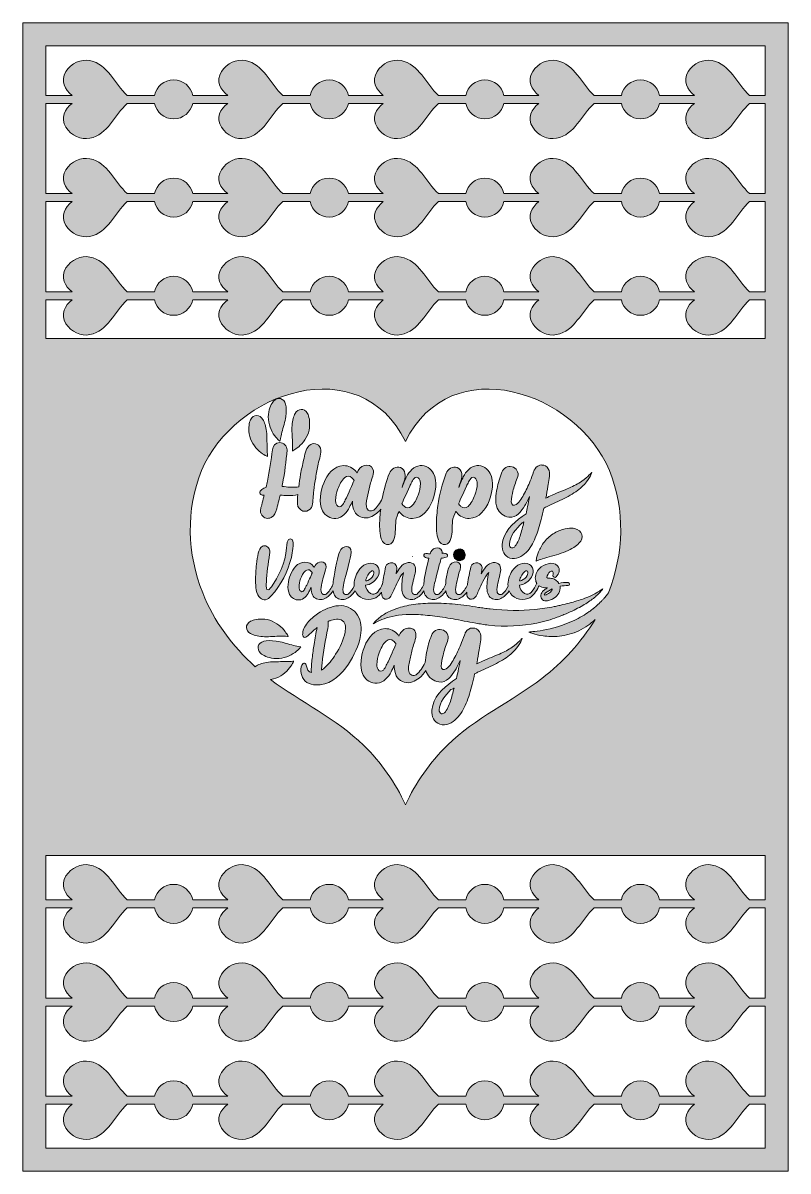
# Model space of a CAD drawing. Extents: x 29 to 970, y -1456 to -44.
import ezdxf

# ---------------------------------------------------------------- set-up
doc = ezdxf.new("R2010")
doc.units = 0
doc.header["$MEASUREMENT"] = 0
doc.layers.add('Layer 1', color=7, linetype='Continuous')

# ---------------------------------------------------------------- blocks, each defined once
blk = doc.blocks.new('block 2')
at = {"layer": 'Layer 1', "true_color": 0xfbaf3f}
h = blk.add_hatch(color=43, dxfattribs=at)
h.dxf.hatch_style = 2
h.paths.add_polyline_path([(29, -43.8), (29, -1455.9), (970.4, -1455.9), (970.4, -43.8)])
edge = h.paths.add_edge_path()
edge.add_spline(control_points=[(942.2, -1427.7), (942.2, -1427.7), (57.3, -1427.7), (57.3, -1427.7), (57.3, -1427.7), (57.3, -1373.8), (57.3, -1373.8), (57.3, -1373.8), (89.6, -1373.8), (89.6, -1373.8), (80.6, -1380.6), (74.6, -1391.5), (82, -1403.2), (88.4, -1413.3), (100.1, -1418.8), (111.4, -1416.6), (133.5, -1412.3), (141.8, -1388), (157.4, -1373.8), (157.4, -1373.8), (191, -1373.8), (191, -1373.8), (193.3, -1384.7), (202.9, -1392.9), (214.5, -1392.9), (226, -1392.9), (235.6, -1384.7), (237.9, -1373.8), (237.9, -1373.8), (281, -1373.8), (281, -1373.8), (272, -1380.6), (266, -1391.5), (273.4, -1403.2), (279.9, -1413.3), (291.6, -1418.8), (302.8, -1416.6), (324.9, -1412.3), (333.2, -1388), (348.8, -1373.8), (348.8, -1373.8), (382.4, -1373.8), (382.4, -1373.8), (384.7, -1384.7), (394.3, -1392.9), (405.9, -1392.9), (417.4, -1392.9), (427.1, -1384.7), (429.4, -1373.8), (429.4, -1373.8), (472.4, -1373.8), (472.4, -1373.8), (463.4, -1380.6), (457.4, -1391.5), (464.8, -1403.2), (471.3, -1413.3), (483, -1418.8), (494.2, -1416.6), (516.3, -1412.3), (524.7, -1388), (540.3, -1373.8), (540.3, -1373.8), (573.8, -1373.8), (573.8, -1373.8), (576.1, -1384.7), (585.8, -1392.9), (597.3, -1392.9), (608.9, -1392.9), (618.5, -1384.7), (620.8, -1373.8), (620.8, -1373.8), (663.9, -1373.8), (663.9, -1373.8), (654.9, -1380.6), (648.9, -1391.5), (656.3, -1403.2), (662.7, -1413.3), (674.4, -1418.8), (685.7, -1416.6), (707.8, -1412.3), (716.1, -1388), (731.7, -1373.8), (731.7, -1373.8), (765.3, -1373.8), (765.3, -1373.8), (767.6, -1384.7), (777.2, -1392.9), (788.8, -1392.9), (800.3, -1392.9), (809.9, -1384.7), (812.2, -1373.8), (812.2, -1373.8), (855.3, -1373.8), (855.3, -1373.8), (846.3, -1380.6), (840.3, -1391.5), (847.7, -1403.2), (854.2, -1413.3), (865.9, -1418.8), (877.1, -1416.6), (899.2, -1412.3), (907.5, -1388), (923.1, -1373.8), (923.1, -1373.8), (942.2, -1373.8), (942.2, -1373.8), (942.2, -1373.8), (942.2, -1427.7), (942.2, -1427.7)], knot_values=[0, 0, 0, 0, 1, 1, 1, 2, 2, 2, 3, 3, 3, 4, 4, 4, 5, 5, 5, 6, 6, 6, 7, 7, 7, 8, 8, 8, 9, 9, 9, 10, 10, 10, 11, 11, 11, 12, 12, 12, 13, 13, 13, 14, 14, 14, 15, 15, 15, 16, 16, 16, 17, 17, 17, 18, 18, 18, 19, 19, 19, 20, 20, 20, 21, 21, 21, 22, 22, 22, 23, 23, 23, 24, 24, 24, 25, 25, 25, 26, 26, 26, 27, 27, 27, 28, 28, 28, 29, 29, 29, 30, 30, 30, 31, 31, 31, 32, 32, 32, 33, 33, 33, 34, 34, 34, 35, 35, 35, 36, 36, 36, 36], degree=3, periodic=1)
edge = h.paths.add_edge_path()
edge.add_spline(control_points=[(942.2, -1363.9), (942.2, -1363.9), (923.1, -1363.9), (923.1, -1363.9), (907.5, -1349.7), (899.2, -1325.4), (877.1, -1321.1), (865.9, -1318.9), (854.2, -1324.5), (847.7, -1334.6), (840.3, -1346.2), (846.3, -1357.1), (855.3, -1363.9), (855.3, -1363.9), (812.2, -1363.9), (812.2, -1363.9), (809.9, -1353), (800.3, -1344.9), (788.8, -1344.9), (777.2, -1344.9), (767.6, -1353), (765.3, -1363.9), (765.3, -1363.9), (731.7, -1363.9), (731.7, -1363.9), (716.1, -1349.7), (707.8, -1325.4), (685.7, -1321.1), (674.4, -1318.9), (662.7, -1324.5), (656.3, -1334.6), (648.9, -1346.2), (654.9, -1357.1), (663.9, -1363.9), (663.9, -1363.9), (620.8, -1363.9), (620.8, -1363.9), (618.5, -1353), (608.9, -1344.9), (597.3, -1344.9), (585.8, -1344.9), (576.1, -1353), (573.8, -1363.9), (573.8, -1363.9), (540.3, -1363.9), (540.3, -1363.9), (524.7, -1349.7), (516.3, -1325.4), (494.2, -1321.1), (483, -1318.9), (471.3, -1324.5), (464.8, -1334.6), (457.4, -1346.2), (463.4, -1357.1), (472.4, -1363.9), (472.4, -1363.9), (429.4, -1363.9), (429.4, -1363.9), (427.1, -1353), (417.4, -1344.9), (405.9, -1344.9), (394.3, -1344.9), (384.7, -1353), (382.4, -1363.9), (382.4, -1363.9), (348.8, -1363.9), (348.8, -1363.9), (333.2, -1349.7), (324.9, -1325.4), (302.8, -1321.1), (291.6, -1318.9), (279.9, -1324.5), (273.4, -1334.6), (266, -1346.2), (272, -1357.1), (281, -1363.9), (281, -1363.9), (237.9, -1363.9), (237.9, -1363.9), (235.6, -1353), (226, -1344.9), (214.5, -1344.9), (202.9, -1344.9), (193.3, -1353), (191, -1363.9), (191, -1363.9), (157.4, -1363.9), (157.4, -1363.9), (141.8, -1349.7), (133.5, -1325.4), (111.4, -1321.1), (100.1, -1318.9), (88.4, -1324.5), (82, -1334.6), (74.6, -1346.2), (80.6, -1357.1), (89.6, -1363.9), (89.6, -1363.9), (57.3, -1363.9), (57.3, -1363.9), (57.3, -1363.9), (57.3, -1253.1), (57.3, -1253.1), (57.3, -1253.1), (89.6, -1253.1), (89.6, -1253.1), (80.6, -1259.8), (74.6, -1270.7), (82, -1282.4), (88.4, -1292.5), (100.1, -1298), (111.4, -1295.8), (133.5, -1291.5), (141.8, -1267.2), (157.4, -1253.1), (157.4, -1253.1), (191, -1253.1), (191, -1253.1), (193.3, -1263.9), (202.9, -1272.1), (214.5, -1272.1), (226, -1272.1), (235.6, -1263.9), (237.9, -1253.1), (237.9, -1253.1), (281, -1253.1), (281, -1253.1), (272, -1259.8), (266, -1270.7), (273.4, -1282.4), (279.9, -1292.5), (291.6, -1298), (302.8, -1295.8), (324.9, -1291.5), (333.2, -1267.2), (348.8, -1253.1), (348.8, -1253.1), (382.4, -1253.1), (382.4, -1253.1), (384.7, -1263.9), (394.3, -1272.1), (405.9, -1272.1), (417.4, -1272.1), (427.1, -1263.9), (429.4, -1253.1), (429.4, -1253.1), (472.4, -1253.1), (472.4, -1253.1), (463.4, -1259.8), (457.4, -1270.7), (464.8, -1282.4), (471.3, -1292.5), (483, -1298), (494.2, -1295.8), (516.3, -1291.5), (524.7, -1267.2), (540.3, -1253.1), (540.3, -1253.1), (573.8, -1253.1), (573.8, -1253.1), (576.1, -1263.9), (585.8, -1272.1), (597.3, -1272.1), (608.9, -1272.1), (618.5, -1263.9), (620.8, -1253.1), (620.8, -1253.1), (663.9, -1253.1), (663.9, -1253.1), (654.9, -1259.8), (648.9, -1270.7), (656.3, -1282.4), (662.7, -1292.5), (674.4, -1298), (685.7, -1295.8), (707.8, -1291.5), (716.1, -1267.2), (731.7, -1253.1), (731.7, -1253.1), (765.3, -1253.1), (765.3, -1253.1), (767.6, -1263.9), (777.2, -1272.1), (788.8, -1272.1), (800.3, -1272.1), (809.9, -1263.9), (812.2, -1253.1), (812.2, -1253.1), (855.3, -1253.1), (855.3, -1253.1), (846.3, -1259.8), (840.3, -1270.7), (847.7, -1282.4), (854.2, -1292.5), (865.9, -1298), (877.1, -1295.8), (899.2, -1291.5), (907.5, -1267.2), (923.1, -1253.1), (923.1, -1253.1), (942.2, -1253.1), (942.2, -1253.1), (942.2, -1253.1), (942.2, -1363.9), (942.2, -1363.9)], knot_values=[0, 0, 0, 0, 1, 1, 1, 2, 2, 2, 3, 3, 3, 4, 4, 4, 5, 5, 5, 6, 6, 6, 7, 7, 7, 8, 8, 8, 9, 9, 9, 10, 10, 10, 11, 11, 11, 12, 12, 12, 13, 13, 13, 14, 14, 14, 15, 15, 15, 16, 16, 16, 17, 17, 17, 18, 18, 18, 19, 19, 19, 20, 20, 20, 21, 21, 21, 22, 22, 22, 23, 23, 23, 24, 24, 24, 25, 25, 25, 26, 26, 26, 27, 27, 27, 28, 28, 28, 29, 29, 29, 30, 30, 30, 31, 31, 31, 32, 32, 32, 33, 33, 33, 34, 34, 34, 35, 35, 35, 36, 36, 36, 37, 37, 37, 38, 38, 38, 39, 39, 39, 40, 40, 40, 41, 41, 41, 42, 42, 42, 43, 43, 43, 44, 44, 44, 45, 45, 45, 46, 46, 46, 47, 47, 47, 48, 48, 48, 49, 49, 49, 50, 50, 50, 51, 51, 51, 52, 52, 52, 53, 53, 53, 54, 54, 54, 55, 55, 55, 56, 56, 56, 57, 57, 57, 58, 58, 58, 59, 59, 59, 60, 60, 60, 61, 61, 61, 62, 62, 62, 63, 63, 63, 64, 64, 64, 65, 65, 65, 66, 66, 66, 67, 67, 67, 68, 68, 68, 68], degree=3, periodic=1)
edge = h.paths.add_edge_path()
edge.add_spline(control_points=[(942.2, -1243.1), (942.2, -1243.1), (923.1, -1243.1), (923.1, -1243.1), (907.5, -1228.9), (899.2, -1204.6), (877.1, -1200.3), (865.9, -1198.1), (854.2, -1203.7), (847.7, -1213.8), (840.3, -1225.4), (846.3, -1236.3), (855.3, -1243.1), (855.3, -1243.1), (812.2, -1243.1), (812.2, -1243.1), (809.9, -1232.2), (800.3, -1224.1), (788.8, -1224.1), (777.2, -1224.1), (767.6, -1232.2), (765.3, -1243.1), (765.3, -1243.1), (731.7, -1243.1), (731.7, -1243.1), (716.1, -1228.9), (707.8, -1204.6), (685.7, -1200.3), (674.4, -1198.1), (662.7, -1203.7), (656.3, -1213.8), (648.9, -1225.4), (654.9, -1236.3), (663.9, -1243.1), (663.9, -1243.1), (620.8, -1243.1), (620.8, -1243.1), (618.5, -1232.2), (608.9, -1224.1), (597.3, -1224.1), (585.8, -1224.1), (576.1, -1232.2), (573.8, -1243.1), (573.8, -1243.1), (540.3, -1243.1), (540.3, -1243.1), (524.7, -1228.9), (516.3, -1204.6), (494.2, -1200.3), (483, -1198.1), (471.3, -1203.7), (464.8, -1213.8), (457.4, -1225.4), (463.4, -1236.3), (472.4, -1243.1), (472.4, -1243.1), (429.4, -1243.1), (429.4, -1243.1), (427.1, -1232.2), (417.4, -1224.1), (405.9, -1224.1), (394.3, -1224.1), (384.7, -1232.2), (382.4, -1243.1), (382.4, -1243.1), (348.8, -1243.1), (348.8, -1243.1), (333.2, -1228.9), (324.9, -1204.6), (302.8, -1200.3), (291.6, -1198.1), (279.9, -1203.7), (273.4, -1213.8), (266, -1225.4), (272, -1236.3), (281, -1243.1), (281, -1243.1), (237.9, -1243.1), (237.9, -1243.1), (235.6, -1232.2), (226, -1224.1), (214.5, -1224.1), (202.9, -1224.1), (193.3, -1232.2), (191, -1243.1), (191, -1243.1), (157.4, -1243.1), (157.4, -1243.1), (141.8, -1228.9), (133.5, -1204.6), (111.4, -1200.3), (100.1, -1198.1), (88.4, -1203.7), (82, -1213.8), (74.6, -1225.4), (80.6, -1236.3), (89.6, -1243.1), (89.6, -1243.1), (57.3, -1243.1), (57.3, -1243.1), (57.3, -1243.1), (57.3, -1132.3), (57.3, -1132.3), (57.3, -1132.3), (89.6, -1132.3), (89.6, -1132.3), (80.6, -1139), (74.6, -1149.9), (82, -1161.6), (88.4, -1171.7), (100.1, -1177.2), (111.4, -1175), (133.5, -1170.7), (141.8, -1146.4), (157.4, -1132.3), (157.4, -1132.3), (191, -1132.3), (191, -1132.3), (193.3, -1143.1), (202.9, -1151.3), (214.5, -1151.3), (226, -1151.3), (235.6, -1143.1), (237.9, -1132.3), (237.9, -1132.3), (281, -1132.3), (281, -1132.3), (272, -1139), (266, -1149.9), (273.4, -1161.6), (279.9, -1171.7), (291.6, -1177.2), (302.8, -1175), (324.9, -1170.7), (333.2, -1146.4), (348.8, -1132.3), (348.8, -1132.3), (382.4, -1132.3), (382.4, -1132.3), (384.7, -1143.1), (394.3, -1151.3), (405.9, -1151.3), (417.4, -1151.3), (427.1, -1143.1), (429.4, -1132.3), (429.4, -1132.3), (472.4, -1132.3), (472.4, -1132.3), (463.4, -1139), (457.4, -1149.9), (464.8, -1161.6), (471.3, -1171.7), (483, -1177.2), (494.2, -1175), (516.3, -1170.7), (524.7, -1146.4), (540.3, -1132.3), (540.3, -1132.3), (573.8, -1132.3), (573.8, -1132.3), (576.1, -1143.1), (585.8, -1151.3), (597.3, -1151.3), (608.9, -1151.3), (618.5, -1143.1), (620.8, -1132.3), (620.8, -1132.3), (663.9, -1132.3), (663.9, -1132.3), (654.9, -1139), (648.9, -1149.9), (656.3, -1161.6), (662.7, -1171.7), (674.4, -1177.2), (685.7, -1175), (707.8, -1170.7), (716.1, -1146.4), (731.7, -1132.3), (731.7, -1132.3), (765.3, -1132.3), (765.3, -1132.3), (767.6, -1143.1), (777.2, -1151.3), (788.8, -1151.3), (800.3, -1151.3), (809.9, -1143.1), (812.2, -1132.3), (812.2, -1132.3), (855.3, -1132.3), (855.3, -1132.3), (846.3, -1139), (840.3, -1149.9), (847.7, -1161.6), (854.2, -1171.7), (865.9, -1177.2), (877.1, -1175), (899.2, -1170.7), (907.5, -1146.4), (923.1, -1132.3), (923.1, -1132.3), (942.2, -1132.3), (942.2, -1132.3), (942.2, -1132.3), (942.2, -1243.1), (942.2, -1243.1)], knot_values=[0, 0, 0, 0, 1, 1, 1, 2, 2, 2, 3, 3, 3, 4, 4, 4, 5, 5, 5, 6, 6, 6, 7, 7, 7, 8, 8, 8, 9, 9, 9, 10, 10, 10, 11, 11, 11, 12, 12, 12, 13, 13, 13, 14, 14, 14, 15, 15, 15, 16, 16, 16, 17, 17, 17, 18, 18, 18, 19, 19, 19, 20, 20, 20, 21, 21, 21, 22, 22, 22, 23, 23, 23, 24, 24, 24, 25, 25, 25, 26, 26, 26, 27, 27, 27, 28, 28, 28, 29, 29, 29, 30, 30, 30, 31, 31, 31, 32, 32, 32, 33, 33, 33, 34, 34, 34, 35, 35, 35, 36, 36, 36, 37, 37, 37, 38, 38, 38, 39, 39, 39, 40, 40, 40, 41, 41, 41, 42, 42, 42, 43, 43, 43, 44, 44, 44, 45, 45, 45, 46, 46, 46, 47, 47, 47, 48, 48, 48, 49, 49, 49, 50, 50, 50, 51, 51, 51, 52, 52, 52, 53, 53, 53, 54, 54, 54, 55, 55, 55, 56, 56, 56, 57, 57, 57, 58, 58, 58, 59, 59, 59, 60, 60, 60, 61, 61, 61, 62, 62, 62, 63, 63, 63, 64, 64, 64, 65, 65, 65, 66, 66, 66, 67, 67, 67, 68, 68, 68, 68], degree=3, periodic=1)
edge = h.paths.add_edge_path()
edge.add_spline(control_points=[(942.2, -1122.3), (942.2, -1122.3), (923.1, -1122.3), (923.1, -1122.3), (907.5, -1108.1), (899.2, -1083.8), (877.1, -1079.5), (865.9, -1077.3), (854.2, -1082.9), (847.7, -1093), (840.3, -1104.6), (846.3, -1115.5), (855.3, -1122.3), (855.3, -1122.3), (812.2, -1122.3), (812.2, -1122.3), (809.9, -1111.4), (800.3, -1103.3), (788.8, -1103.3), (777.2, -1103.3), (767.6, -1111.4), (765.3, -1122.3), (765.3, -1122.3), (731.7, -1122.3), (731.7, -1122.3), (716.1, -1108.1), (707.8, -1083.8), (685.7, -1079.5), (674.4, -1077.3), (662.7, -1082.9), (656.3, -1093), (648.9, -1104.6), (654.9, -1115.5), (663.9, -1122.3), (663.9, -1122.3), (620.8, -1122.3), (620.8, -1122.3), (618.5, -1111.4), (608.9, -1103.3), (597.3, -1103.3), (585.8, -1103.3), (576.1, -1111.4), (573.8, -1122.3), (573.8, -1122.3), (540.3, -1122.3), (540.3, -1122.3), (524.7, -1108.1), (516.3, -1083.8), (494.2, -1079.5), (483, -1077.3), (471.3, -1082.9), (464.8, -1093), (457.4, -1104.6), (463.4, -1115.5), (472.4, -1122.3), (472.4, -1122.3), (429.4, -1122.3), (429.4, -1122.3), (427.1, -1111.4), (417.4, -1103.3), (405.9, -1103.3), (394.3, -1103.3), (384.7, -1111.4), (382.4, -1122.3), (382.4, -1122.3), (348.8, -1122.3), (348.8, -1122.3), (333.2, -1108.1), (324.9, -1083.8), (302.8, -1079.5), (291.6, -1077.3), (279.9, -1082.9), (273.4, -1093), (266, -1104.6), (272, -1115.5), (281, -1122.3), (281, -1122.3), (237.9, -1122.3), (237.9, -1122.3), (235.6, -1111.4), (226, -1103.3), (214.5, -1103.3), (202.9, -1103.3), (193.3, -1111.4), (191, -1122.3), (191, -1122.3), (157.4, -1122.3), (157.4, -1122.3), (141.8, -1108.1), (133.5, -1083.8), (111.4, -1079.5), (100.1, -1077.3), (88.4, -1082.9), (82, -1093), (74.6, -1104.6), (80.6, -1115.5), (89.6, -1122.3), (89.6, -1122.3), (57.3, -1122.3), (57.3, -1122.3), (57.3, -1122.3), (57.3, -1068), (57.3, -1068), (57.3, -1068), (942.2, -1068), (942.2, -1068), (942.2, -1068), (942.2, -1122.3), (942.2, -1122.3)], knot_values=[0, 0, 0, 0, 1, 1, 1, 2, 2, 2, 3, 3, 3, 4, 4, 4, 5, 5, 5, 6, 6, 6, 7, 7, 7, 8, 8, 8, 9, 9, 9, 10, 10, 10, 11, 11, 11, 12, 12, 12, 13, 13, 13, 14, 14, 14, 15, 15, 15, 16, 16, 16, 17, 17, 17, 18, 18, 18, 19, 19, 19, 20, 20, 20, 21, 21, 21, 22, 22, 22, 23, 23, 23, 24, 24, 24, 25, 25, 25, 26, 26, 26, 27, 27, 27, 28, 28, 28, 29, 29, 29, 30, 30, 30, 31, 31, 31, 32, 32, 32, 33, 33, 33, 34, 34, 34, 35, 35, 35, 36, 36, 36, 36], degree=3, periodic=1)
edge = h.paths.add_edge_path()
edge.add_spline(control_points=[(749.3, -744.9), (749.3, -745), (749.2, -745), (749.2, -745.1), (749.1, -745.2), (749.1, -745.2), (749.1, -745.3), (748.7, -745.7), (748.3, -746.3), (747.8, -746.9), (747.3, -747.5), (746.8, -748.1), (746.2, -748.9), (745.6, -749.6), (744.9, -750.3), (744.2, -751.1), (743.6, -751.9), (742.8, -752.8), (742, -753.6), (741.6, -754.1), (741.2, -754.5), (740.7, -755), (740.3, -755.4), (739.9, -755.9), (739.4, -756.3), (737.6, -758.2), (735.5, -760.1), (733.3, -762.1), (732.7, -762.5), (732.1, -763), (731.5, -763.5), (731.2, -763.8), (730.9, -764), (730.6, -764.3), (730.3, -764.5), (730, -764.7), (729.7, -765), (729, -765.5), (728.4, -766), (727.8, -766.5), (727.1, -766.9), (726.4, -767.4), (725.8, -767.9), (720.4, -771.8), (714.1, -775.4), (707.2, -778.7), (693.4, -785.1), (679.6, -788.9), (669.1, -790.7), (663.8, -791.6), (659.5, -792.2), (656.4, -792.5), (653.3, -792.8), (651.6, -793), (651.6, -793), (651.6, -793), (652, -793.2), (652.8, -793.5), (653.5, -793.8), (654.7, -794.2), (656.2, -794.7), (659.1, -795.7), (663.5, -796.9), (669.2, -797.7), (672, -798.1), (675.1, -798.4), (678.4, -798.5), (681.8, -798.5), (685.4, -798.5), (689.2, -798), (696.8, -797.2), (705.1, -795.1), (713.2, -791.3), (720.9, -787.6), (727.7, -782.8), (733, -777.5), (716.1, -805.5), (693.5, -830.1), (667.6, -849.9), (629.8, -878.9), (585.6, -898.6), (551.2, -932.3), (529.8, -953.3), (512.3, -978.3), (499.7, -1005.6), (487.2, -978.3), (469.7, -953.3), (448.2, -932.3), (414.4, -899.1), (371.2, -879.5), (333.7, -851.3), (333.9, -851.3), (334.1, -851.3), (334.2, -851.3), (338.3, -850.6), (342.5, -849), (346.2, -846.8), (350, -844.5), (353.1, -841.7), (355.5, -839), (357.9, -836.3), (359.6, -833.7), (360.7, -831.8), (361.2, -830.9), (361.6, -830.1), (361.8, -829.6), (362.1, -829), (362.2, -828.7), (362.2, -828.7), (362.2, -828.7), (360.9, -828.8), (358.9, -829), (356.8, -829.1), (354, -829.3), (350.8, -829.3), (347.7, -829.4), (344.3, -829.4), (341, -829.4), (337.7, -829.4), (334.3, -829.5), (331.2, -830), (324.8, -831), (319.8, -832.3), (316.5, -834.4), (315.9, -834.8), (315.3, -835.2), (314.8, -835.7), (286.9, -810.6), (264.1, -779.7), (250.2, -744.9), (231, -697.1), (229.2, -641.9), (248.9, -594.4), (289.1, -497.3), (443.9, -444.8), (499.7, -558.7), (555.6, -444.8), (710.4, -497.3), (750.6, -594.4), (770.3, -641.9), (768.4, -697.1), (749.3, -744.9)], knot_values=[0, 0, 0, 0, 1, 1, 1, 2, 2, 2, 3, 3, 3, 4, 4, 4, 5, 5, 5, 6, 6, 6, 7, 7, 7, 8, 8, 8, 9, 9, 9, 10, 10, 10, 11, 11, 11, 12, 12, 12, 13, 13, 13, 14, 14, 14, 15, 15, 15, 16, 16, 16, 17, 17, 17, 18, 18, 18, 19, 19, 19, 20, 20, 20, 21, 21, 21, 22, 22, 22, 23, 23, 23, 24, 24, 24, 25, 25, 25, 26, 26, 26, 27, 27, 27, 28, 28, 28, 29, 29, 29, 30, 30, 30, 31, 31, 31, 32, 32, 32, 33, 33, 33, 34, 34, 34, 35, 35, 35, 36, 36, 36, 37, 37, 37, 38, 38, 38, 39, 39, 39, 40, 40, 40, 41, 41, 41, 42, 42, 42, 43, 43, 43, 44, 44, 44, 45, 45, 45, 46, 46, 46, 47, 47, 47, 47], degree=3, periodic=1)
edge = h.paths.add_edge_path()
edge.add_spline(control_points=[(942.2, -431.8), (942.2, -431.8), (57.3, -431.8), (57.3, -431.8), (57.3, -431.8), (57.3, -384.4), (57.3, -384.4), (57.3, -384.4), (89.6, -384.4), (89.6, -384.4), (80.6, -391.2), (74.6, -402.1), (82, -413.7), (88.4, -423.8), (100.1, -429.4), (111.4, -427.2), (133.5, -422.9), (141.8, -398.6), (157.4, -384.4), (157.4, -384.4), (191, -384.4), (191, -384.4), (193.3, -395.3), (202.9, -403.4), (214.5, -403.4), (226, -403.4), (235.6, -395.3), (237.9, -384.4), (237.9, -384.4), (281, -384.4), (281, -384.4), (272, -391.2), (266, -402.1), (273.4, -413.7), (279.9, -423.8), (291.6, -429.4), (302.8, -427.2), (324.9, -422.9), (333.2, -398.6), (348.8, -384.4), (348.8, -384.4), (382.4, -384.4), (382.4, -384.4), (384.7, -395.3), (394.3, -403.4), (405.9, -403.4), (417.4, -403.4), (427.1, -395.3), (429.4, -384.4), (429.4, -384.4), (472.4, -384.4), (472.4, -384.4), (463.4, -391.2), (457.4, -402.1), (464.8, -413.7), (471.3, -423.8), (483, -429.4), (494.2, -427.2), (516.3, -422.9), (524.7, -398.6), (540.3, -384.4), (540.3, -384.4), (573.8, -384.4), (573.8, -384.4), (576.1, -395.3), (585.8, -403.4), (597.3, -403.4), (608.9, -403.4), (618.5, -395.3), (620.8, -384.4), (620.8, -384.4), (663.9, -384.4), (663.9, -384.4), (654.9, -391.2), (648.9, -402.1), (656.3, -413.7), (662.7, -423.8), (674.4, -429.4), (685.7, -427.2), (707.8, -422.9), (716.1, -398.6), (731.7, -384.4), (731.7, -384.4), (765.3, -384.4), (765.3, -384.4), (767.6, -395.3), (777.2, -403.4), (788.8, -403.4), (800.3, -403.4), (809.9, -395.3), (812.2, -384.4), (812.2, -384.4), (855.3, -384.4), (855.3, -384.4), (846.3, -391.2), (840.3, -402.1), (847.7, -413.7), (854.2, -423.8), (865.9, -429.4), (877.1, -427.2), (899.2, -422.9), (907.5, -398.6), (923.1, -384.4), (923.1, -384.4), (942.2, -384.4), (942.2, -384.4), (942.2, -384.4), (942.2, -431.8), (942.2, -431.8)], knot_values=[0, 0, 0, 0, 1, 1, 1, 2, 2, 2, 3, 3, 3, 4, 4, 4, 5, 5, 5, 6, 6, 6, 7, 7, 7, 8, 8, 8, 9, 9, 9, 10, 10, 10, 11, 11, 11, 12, 12, 12, 13, 13, 13, 14, 14, 14, 15, 15, 15, 16, 16, 16, 17, 17, 17, 18, 18, 18, 19, 19, 19, 20, 20, 20, 21, 21, 21, 22, 22, 22, 23, 23, 23, 24, 24, 24, 25, 25, 25, 26, 26, 26, 27, 27, 27, 28, 28, 28, 29, 29, 29, 30, 30, 30, 31, 31, 31, 32, 32, 32, 33, 33, 33, 34, 34, 34, 35, 35, 35, 36, 36, 36, 36], degree=3, periodic=1)
edge = h.paths.add_edge_path()
edge.add_spline(control_points=[(942.2, -374.4), (942.2, -374.4), (923.1, -374.4), (923.1, -374.4), (907.5, -360.3), (899.2, -336), (877.1, -331.7), (865.9, -329.5), (854.2, -335), (847.7, -345.1), (840.3, -356.8), (846.3, -367.7), (855.3, -374.4), (855.3, -374.4), (812.2, -374.4), (812.2, -374.4), (809.9, -363.6), (800.3, -355.4), (788.8, -355.4), (777.2, -355.4), (767.6, -363.6), (765.3, -374.4), (765.3, -374.4), (731.7, -374.4), (731.7, -374.4), (716.1, -360.3), (707.8, -336), (685.7, -331.7), (674.4, -329.5), (662.7, -335), (656.3, -345.1), (648.9, -356.8), (654.9, -367.7), (663.9, -374.4), (663.9, -374.4), (620.8, -374.4), (620.8, -374.4), (618.5, -363.6), (608.9, -355.4), (597.3, -355.4), (585.8, -355.4), (576.1, -363.6), (573.8, -374.4), (573.8, -374.4), (540.3, -374.4), (540.3, -374.4), (524.7, -360.3), (516.3, -336), (494.2, -331.7), (483, -329.5), (471.3, -335), (464.8, -345.1), (457.4, -356.8), (463.4, -367.7), (472.4, -374.4), (472.4, -374.4), (429.4, -374.4), (429.4, -374.4), (427.1, -363.6), (417.4, -355.4), (405.9, -355.4), (394.3, -355.4), (384.7, -363.6), (382.4, -374.4), (382.4, -374.4), (348.8, -374.4), (348.8, -374.4), (333.2, -360.3), (324.9, -336), (302.8, -331.7), (291.6, -329.5), (279.9, -335), (273.4, -345.1), (266, -356.8), (272, -367.7), (281, -374.4), (281, -374.4), (237.9, -374.4), (237.9, -374.4), (235.6, -363.6), (226, -355.4), (214.5, -355.4), (202.9, -355.4), (193.3, -363.6), (191, -374.4), (191, -374.4), (157.4, -374.4), (157.4, -374.4), (141.8, -360.3), (133.5, -336), (111.4, -331.7), (100.1, -329.5), (88.4, -335), (82, -345.1), (74.6, -356.8), (80.6, -367.7), (89.6, -374.4), (89.6, -374.4), (57.3, -374.4), (57.3, -374.4), (57.3, -374.4), (57.3, -263.6), (57.3, -263.6), (57.3, -263.6), (89.6, -263.6), (89.6, -263.6), (80.6, -270.4), (74.6, -281.3), (82, -292.9), (88.4, -303), (100.1, -308.6), (111.4, -306.4), (133.5, -302.1), (141.8, -277.8), (157.4, -263.6), (157.4, -263.6), (191, -263.6), (191, -263.6), (193.3, -274.5), (202.9, -282.6), (214.5, -282.6), (226, -282.6), (235.6, -274.5), (237.9, -263.6), (237.9, -263.6), (281, -263.6), (281, -263.6), (272, -270.4), (266, -281.3), (273.4, -292.9), (279.9, -303), (291.6, -308.6), (302.8, -306.4), (324.9, -302.1), (333.2, -277.8), (348.8, -263.6), (348.8, -263.6), (382.4, -263.6), (382.4, -263.6), (384.7, -274.5), (394.3, -282.6), (405.9, -282.6), (417.4, -282.6), (427.1, -274.5), (429.4, -263.6), (429.4, -263.6), (472.4, -263.6), (472.4, -263.6), (463.4, -270.4), (457.4, -281.3), (464.8, -292.9), (471.3, -303), (483, -308.6), (494.2, -306.4), (516.3, -302.1), (524.7, -277.8), (540.3, -263.6), (540.3, -263.6), (573.8, -263.6), (573.8, -263.6), (576.1, -274.5), (585.8, -282.6), (597.3, -282.6), (608.9, -282.6), (618.5, -274.5), (620.8, -263.6), (620.8, -263.6), (663.9, -263.6), (663.9, -263.6), (654.9, -270.4), (648.9, -281.3), (656.3, -292.9), (662.7, -303), (674.4, -308.6), (685.7, -306.4), (707.8, -302.1), (716.1, -277.8), (731.7, -263.6), (731.7, -263.6), (765.3, -263.6), (765.3, -263.6), (767.6, -274.5), (777.2, -282.6), (788.8, -282.6), (800.3, -282.6), (809.9, -274.5), (812.2, -263.6), (812.2, -263.6), (855.3, -263.6), (855.3, -263.6), (846.3, -270.4), (840.3, -281.3), (847.7, -292.9), (854.2, -303), (865.9, -308.6), (877.1, -306.4), (899.2, -302.1), (907.5, -277.8), (923.1, -263.6), (923.1, -263.6), (942.2, -263.6), (942.2, -263.6), (942.2, -263.6), (942.2, -374.4), (942.2, -374.4)], knot_values=[0, 0, 0, 0, 1, 1, 1, 2, 2, 2, 3, 3, 3, 4, 4, 4, 5, 5, 5, 6, 6, 6, 7, 7, 7, 8, 8, 8, 9, 9, 9, 10, 10, 10, 11, 11, 11, 12, 12, 12, 13, 13, 13, 14, 14, 14, 15, 15, 15, 16, 16, 16, 17, 17, 17, 18, 18, 18, 19, 19, 19, 20, 20, 20, 21, 21, 21, 22, 22, 22, 23, 23, 23, 24, 24, 24, 25, 25, 25, 26, 26, 26, 27, 27, 27, 28, 28, 28, 29, 29, 29, 30, 30, 30, 31, 31, 31, 32, 32, 32, 33, 33, 33, 34, 34, 34, 35, 35, 35, 36, 36, 36, 37, 37, 37, 38, 38, 38, 39, 39, 39, 40, 40, 40, 41, 41, 41, 42, 42, 42, 43, 43, 43, 44, 44, 44, 45, 45, 45, 46, 46, 46, 47, 47, 47, 48, 48, 48, 49, 49, 49, 50, 50, 50, 51, 51, 51, 52, 52, 52, 53, 53, 53, 54, 54, 54, 55, 55, 55, 56, 56, 56, 57, 57, 57, 58, 58, 58, 59, 59, 59, 60, 60, 60, 61, 61, 61, 62, 62, 62, 63, 63, 63, 64, 64, 64, 65, 65, 65, 66, 66, 66, 67, 67, 67, 68, 68, 68, 68], degree=3, periodic=1)
edge = h.paths.add_edge_path()
edge.add_spline(control_points=[(942.2, -253.7), (942.2, -253.7), (923.1, -253.7), (923.1, -253.7), (907.5, -239.5), (899.2, -215.2), (877.1, -210.9), (865.9, -208.7), (854.2, -214.2), (847.7, -224.3), (840.3, -236), (846.3, -246.9), (855.3, -253.7), (855.3, -253.7), (812.2, -253.7), (812.2, -253.7), (809.9, -242.8), (800.3, -234.6), (788.8, -234.6), (777.2, -234.6), (767.6, -242.8), (765.3, -253.7), (765.3, -253.7), (731.7, -253.7), (731.7, -253.7), (716.1, -239.5), (707.8, -215.2), (685.7, -210.9), (674.4, -208.7), (662.7, -214.2), (656.3, -224.3), (648.9, -236), (654.9, -246.9), (663.9, -253.7), (663.9, -253.7), (620.8, -253.7), (620.8, -253.7), (618.5, -242.8), (608.9, -234.6), (597.3, -234.6), (585.8, -234.6), (576.1, -242.8), (573.8, -253.7), (573.8, -253.7), (540.3, -253.7), (540.3, -253.7), (524.7, -239.5), (516.3, -215.2), (494.2, -210.9), (483, -208.7), (471.3, -214.2), (464.8, -224.3), (457.4, -236), (463.4, -246.9), (472.4, -253.7), (472.4, -253.7), (429.4, -253.7), (429.4, -253.7), (427.1, -242.8), (417.4, -234.6), (405.9, -234.6), (394.3, -234.6), (384.7, -242.8), (382.4, -253.7), (382.4, -253.7), (348.8, -253.7), (348.8, -253.7), (333.2, -239.5), (324.9, -215.2), (302.8, -210.9), (291.6, -208.7), (279.9, -214.2), (273.4, -224.3), (266, -236), (272, -246.9), (281, -253.7), (281, -253.7), (237.9, -253.7), (237.9, -253.7), (235.6, -242.8), (226, -234.6), (214.5, -234.6), (202.9, -234.6), (193.3, -242.8), (191, -253.7), (191, -253.7), (157.4, -253.7), (157.4, -253.7), (141.8, -239.5), (133.5, -215.2), (111.4, -210.9), (100.1, -208.7), (88.4, -214.2), (82, -224.3), (74.6, -236), (80.6, -246.9), (89.6, -253.7), (89.6, -253.7), (57.3, -253.7), (57.3, -253.7), (57.3, -253.7), (57.3, -142.8), (57.3, -142.8), (57.3, -142.8), (89.6, -142.8), (89.6, -142.8), (80.6, -149.6), (74.6, -160.5), (82, -172.1), (88.4, -182.3), (100.1, -187.8), (111.4, -185.6), (133.5, -181.3), (141.8, -157), (157.4, -142.8), (157.4, -142.8), (191, -142.8), (191, -142.8), (193.3, -153.7), (202.9, -161.8), (214.5, -161.8), (226, -161.8), (235.6, -153.7), (237.9, -142.8), (237.9, -142.8), (281, -142.8), (281, -142.8), (272, -149.6), (266, -160.5), (273.4, -172.1), (279.9, -182.3), (291.6, -187.8), (302.8, -185.6), (324.9, -181.3), (333.2, -157), (348.8, -142.8), (348.8, -142.8), (382.4, -142.8), (382.4, -142.8), (384.7, -153.7), (394.3, -161.8), (405.9, -161.8), (417.4, -161.8), (427.1, -153.7), (429.4, -142.8), (429.4, -142.8), (472.4, -142.8), (472.4, -142.8), (463.4, -149.6), (457.4, -160.5), (464.8, -172.1), (471.3, -182.3), (483, -187.8), (494.2, -185.6), (516.3, -181.3), (524.7, -157), (540.3, -142.8), (540.3, -142.8), (573.8, -142.8), (573.8, -142.8), (576.1, -153.7), (585.8, -161.8), (597.3, -161.8), (608.9, -161.8), (618.5, -153.7), (620.8, -142.8), (620.8, -142.8), (663.9, -142.8), (663.9, -142.8), (654.9, -149.6), (648.9, -160.5), (656.3, -172.1), (662.7, -182.3), (674.4, -187.8), (685.7, -185.6), (707.8, -181.3), (716.1, -157), (731.7, -142.8), (731.7, -142.8), (765.3, -142.8), (765.3, -142.8), (767.6, -153.7), (777.2, -161.8), (788.8, -161.8), (800.3, -161.8), (809.9, -153.7), (812.2, -142.8), (812.2, -142.8), (855.3, -142.8), (855.3, -142.8), (846.3, -149.6), (840.3, -160.5), (847.7, -172.1), (854.2, -182.3), (865.9, -187.8), (877.1, -185.6), (899.2, -181.3), (907.5, -157), (923.1, -142.8), (923.1, -142.8), (942.2, -142.8), (942.2, -142.8), (942.2, -142.8), (942.2, -253.7), (942.2, -253.7)], knot_values=[0, 0, 0, 0, 1, 1, 1, 2, 2, 2, 3, 3, 3, 4, 4, 4, 5, 5, 5, 6, 6, 6, 7, 7, 7, 8, 8, 8, 9, 9, 9, 10, 10, 10, 11, 11, 11, 12, 12, 12, 13, 13, 13, 14, 14, 14, 15, 15, 15, 16, 16, 16, 17, 17, 17, 18, 18, 18, 19, 19, 19, 20, 20, 20, 21, 21, 21, 22, 22, 22, 23, 23, 23, 24, 24, 24, 25, 25, 25, 26, 26, 26, 27, 27, 27, 28, 28, 28, 29, 29, 29, 30, 30, 30, 31, 31, 31, 32, 32, 32, 33, 33, 33, 34, 34, 34, 35, 35, 35, 36, 36, 36, 37, 37, 37, 38, 38, 38, 39, 39, 39, 40, 40, 40, 41, 41, 41, 42, 42, 42, 43, 43, 43, 44, 44, 44, 45, 45, 45, 46, 46, 46, 47, 47, 47, 48, 48, 48, 49, 49, 49, 50, 50, 50, 51, 51, 51, 52, 52, 52, 53, 53, 53, 54, 54, 54, 55, 55, 55, 56, 56, 56, 57, 57, 57, 58, 58, 58, 59, 59, 59, 60, 60, 60, 61, 61, 61, 62, 62, 62, 63, 63, 63, 64, 64, 64, 65, 65, 65, 66, 66, 66, 67, 67, 67, 68, 68, 68, 68], degree=3, periodic=1)
edge = h.paths.add_edge_path()
edge.add_spline(control_points=[(942.2, -132.9), (942.2, -132.9), (923.1, -132.9), (923.1, -132.9), (907.5, -118.7), (899.2, -94.4), (877.1, -90.1), (865.9, -87.9), (854.2, -93.4), (847.7, -103.5), (840.3, -115.2), (846.3, -126.1), (855.3, -132.9), (855.3, -132.9), (812.2, -132.9), (812.2, -132.9), (809.9, -122), (800.3, -113.8), (788.8, -113.8), (777.2, -113.8), (767.6, -122), (765.3, -132.9), (765.3, -132.9), (731.7, -132.9), (731.7, -132.9), (716.1, -118.7), (707.8, -94.4), (685.7, -90.1), (674.4, -87.9), (662.7, -93.4), (656.3, -103.5), (648.9, -115.2), (654.9, -126.1), (663.9, -132.9), (663.9, -132.9), (620.8, -132.9), (620.8, -132.9), (618.5, -122), (608.9, -113.8), (597.3, -113.8), (585.8, -113.8), (576.1, -122), (573.8, -132.9), (573.8, -132.9), (540.3, -132.9), (540.3, -132.9), (524.7, -118.7), (516.3, -94.4), (494.2, -90.1), (483, -87.9), (471.3, -93.4), (464.8, -103.5), (457.4, -115.2), (463.4, -126.1), (472.4, -132.9), (472.4, -132.9), (429.4, -132.9), (429.4, -132.9), (427.1, -122), (417.4, -113.8), (405.9, -113.8), (394.3, -113.8), (384.7, -122), (382.4, -132.9), (382.4, -132.9), (348.8, -132.9), (348.8, -132.9), (333.2, -118.7), (324.9, -94.4), (302.8, -90.1), (291.6, -87.9), (279.9, -93.4), (273.4, -103.5), (266, -115.2), (272, -126.1), (281, -132.9), (281, -132.9), (237.9, -132.9), (237.9, -132.9), (235.6, -122), (226, -113.8), (214.5, -113.8), (202.9, -113.8), (193.3, -122), (191, -132.9), (191, -132.9), (157.4, -132.9), (157.4, -132.9), (141.8, -118.7), (133.5, -94.4), (111.4, -90.1), (100.1, -87.9), (88.4, -93.4), (82, -103.5), (74.6, -115.2), (80.6, -126.1), (89.6, -132.9), (89.6, -132.9), (57.3, -132.9), (57.3, -132.9), (57.3, -132.9), (57.3, -72.1), (57.3, -72.1), (57.3, -72.1), (942.2, -72.1), (942.2, -72.1), (942.2, -72.1), (942.2, -132.9), (942.2, -132.9)], knot_values=[0, 0, 0, 0, 1, 1, 1, 2, 2, 2, 3, 3, 3, 4, 4, 4, 5, 5, 5, 6, 6, 6, 7, 7, 7, 8, 8, 8, 9, 9, 9, 10, 10, 10, 11, 11, 11, 12, 12, 12, 13, 13, 13, 14, 14, 14, 15, 15, 15, 16, 16, 16, 17, 17, 17, 18, 18, 18, 19, 19, 19, 20, 20, 20, 21, 21, 21, 22, 22, 22, 23, 23, 23, 24, 24, 24, 25, 25, 25, 26, 26, 26, 27, 27, 27, 28, 28, 28, 29, 29, 29, 30, 30, 30, 31, 31, 31, 32, 32, 32, 33, 33, 33, 34, 34, 34, 35, 35, 35, 36, 36, 36, 36], degree=3, periodic=1)
h = blk.add_hatch(color=43, dxfattribs=at)
h.dxf.hatch_style = 2
edge = h.paths.add_edge_path()
edge.add_spline(control_points=[(337.1, -549.1), (339, -552.1), (341.1, -554.4), (342.6, -556), (343.4, -556.7), (344, -557.3), (344.5, -557.7), (344.9, -558.1), (345.2, -558.3), (345.2, -558.3), (345.2, -558.3), (345.5, -557), (345.9, -555), (346.3, -553), (346.9, -550.2), (347.7, -547.2), (348.5, -544.2), (349.4, -540.9), (350.3, -537.7), (351.2, -534.5), (352.1, -531.3), (352.4, -528.1), (353.2, -521.7), (353.3, -516.5), (352.2, -512.8), (351.1, -509), (349, -506.7), (346.1, -505.9), (343.3, -505.2), (340.2, -506), (337.5, -508.9), (336.1, -510.4), (334.8, -512.4), (333.7, -515.1), (332.5, -517.8), (331.6, -521.1), (331.1, -525.2), (330.6, -529.3), (331, -533.8), (332.2, -538), (333.3, -542.2), (335.2, -546), (337.1, -549.1)], knot_values=[0, 0, 0, 0, 1, 1, 1, 2, 2, 2, 3, 3, 3, 4, 4, 4, 5, 5, 5, 6, 6, 6, 7, 7, 7, 8, 8, 8, 9, 9, 9, 10, 10, 10, 11, 11, 11, 12, 12, 12, 13, 13, 13, 14, 14, 14, 14], degree=3, periodic=1)
h = blk.add_hatch(color=43, dxfattribs=at)
h.dxf.hatch_style = 2
edge = h.paths.add_edge_path()
edge.add_spline(control_points=[(360.6, -558.8), (360.7, -561.9), (360.6, -564.8), (360.6, -566.9), (360.5, -568.9), (360.5, -570.3), (360.5, -570.3), (360.5, -570.3), (360.8, -570.1), (361.3, -569.9), (361.8, -569.6), (362.5, -569.2), (363.4, -568.6), (365.3, -567.5), (367.8, -565.8), (370.3, -563.3), (372.9, -560.8), (375.6, -557.5), (377.6, -553.7), (379.7, -549.9), (381.1, -545.7), (381.6, -541.6), (382, -537.5), (381.8, -534), (381.4, -531.1), (380.9, -528.2), (380.1, -525.9), (379.1, -524.1), (377, -520.5), (374.3, -518.9), (371.3, -519.1), (368.3, -519.2), (365.7, -520.9), (363.9, -524.2), (362, -527.6), (360.9, -532.5), (360.2, -538.9), (359.9, -542.2), (360, -545.5), (360.1, -548.8), (360.3, -552.2), (360.5, -555.6), (360.6, -558.8)], knot_values=[0, 0, 0, 0, 1, 1, 1, 2, 2, 2, 3, 3, 3, 4, 4, 4, 5, 5, 5, 6, 6, 6, 7, 7, 7, 8, 8, 8, 9, 9, 9, 10, 10, 10, 11, 11, 11, 12, 12, 12, 13, 13, 13, 14, 14, 14, 14], degree=3, periodic=1)
h = blk.add_hatch(color=43, dxfattribs=at)
h.dxf.hatch_style = 2
edge = h.paths.add_edge_path()
edge.add_spline(control_points=[(312, -561.2), (314.2, -565), (317, -568.1), (319.7, -570.5), (322.4, -572.9), (325, -574.6), (326.9, -575.7), (327.9, -576.2), (328.6, -576.6), (329.2, -576.8), (329.7, -577.1), (330, -577.2), (330, -577.2), (330, -577.2), (329.9, -575.9), (329.8, -573.9), (329.6, -571.8), (329.4, -569), (329.4, -565.8), (329.3, -562.7), (329.3, -559.3), (329.3, -556), (329.3, -552.7), (329.3, -549.3), (328.7, -546.2), (327.7, -539.8), (326.4, -534.8), (324.3, -531.5), (322.3, -528.2), (319.6, -526.6), (316.6, -526.6), (313.7, -526.6), (311, -528.2), (309.1, -531.8), (308.2, -533.6), (307.5, -535.9), (307.2, -538.8), (306.8, -541.7), (306.8, -545.2), (307.5, -549.2), (308.1, -553.3), (309.7, -557.5), (312, -561.2)], knot_values=[0, 0, 0, 0, 1, 1, 1, 2, 2, 2, 3, 3, 3, 4, 4, 4, 5, 5, 5, 6, 6, 6, 7, 7, 7, 8, 8, 8, 9, 9, 9, 10, 10, 10, 11, 11, 11, 12, 12, 12, 13, 13, 13, 14, 14, 14, 14], degree=3, periodic=1)
h = blk.add_hatch(color=43, dxfattribs=at)
h.dxf.hatch_style = 2
edge = h.paths.add_edge_path()
edge.add_spline(control_points=[(354, -568.8), (354.4, -564), (349.5, -560), (345, -560), (339.7, -560), (336.5, -564), (336, -568.8), (334.4, -581.7), (332.3, -594.5), (329.8, -607.2), (329.3, -609.8), (328.7, -612.3), (328.1, -614.8), (327.2, -615.2), (326.2, -615.6), (325.3, -616.2), (323.8, -617.1), (322.1, -618.2), (321.1, -619.7), (320.3, -621), (320.2, -623), (321.6, -623.9), (322.7, -624.6), (324.3, -624.7), (325.8, -624.6), (325.7, -625.2), (325.5, -625.9), (325.4, -626.5), (324.6, -629.8), (323.7, -633), (322.8, -636.3), (321.6, -640.7), (320, -645), (322.9, -649.1), (325.8, -653.2), (330.1, -654.1), (334.6, -652.1), (339, -650.2), (340.1, -645.6), (341.3, -641.3), (342.2, -638), (343, -634.8), (343.8, -631.5), (344.4, -629.1), (344.9, -626.8), (345.5, -624.5), (348.6, -624.7), (351.8, -625), (355, -625.1), (359, -625.2), (363.2, -624.8), (367.3, -623.9), (366.8, -627.8), (366.5, -631.6), (366.8, -635.4), (367.1, -639.9), (369.5, -642.4), (373.5, -644.1), (375.1, -644.7), (376.9, -644.5), (378.4, -644.1), (381.3, -643.3), (384.3, -640.8), (384.9, -637.8), (386.1, -631.6), (386.2, -625.2), (386.9, -618.9), (387.5, -613.7), (388.3, -608.4), (389.2, -603.2), (390, -597.5), (391.1, -591.9), (392.3, -586.3), (393.6, -580.3), (396.7, -573), (395, -566.9), (393.3, -561), (385.7, -559.3), (381.3, -563.4), (376.8, -567.7), (375.8, -575.6), (374.4, -581.4), (373, -587.2), (371.7, -593), (370.7, -598.8), (369.7, -604), (369, -609.2), (368.4, -614.4), (362.7, -615.5), (356.4, -614.8), (350.5, -614.1), (349.6, -614), (348.7, -613.9), (347.8, -613.8), (348, -612.8), (348.2, -611.9), (348.4, -610.9), (351.1, -597), (353, -583), (354, -568.8)], knot_values=[0, 0, 0, 0, 1, 1, 1, 2, 2, 2, 3, 3, 3, 4, 4, 4, 5, 5, 5, 6, 6, 6, 7, 7, 7, 8, 8, 8, 9, 9, 9, 10, 10, 10, 11, 11, 11, 12, 12, 12, 13, 13, 13, 14, 14, 14, 15, 15, 15, 16, 16, 16, 17, 17, 17, 18, 18, 18, 19, 19, 19, 20, 20, 20, 21, 21, 21, 22, 22, 22, 23, 23, 23, 24, 24, 24, 25, 25, 25, 26, 26, 26, 27, 27, 27, 28, 28, 28, 29, 29, 29, 30, 30, 30, 31, 31, 31, 32, 32, 32, 33, 33, 33, 33], degree=3, periodic=1)
h = blk.add_hatch(color=43, dxfattribs=at)
h.dxf.hatch_style = 2
edge = h.paths.add_edge_path()
edge.add_spline(control_points=[(397.6, -643.7), (400.7, -649.8), (407.2, -653.7), (414.1, -653.2), (421.9, -652.6), (427.6, -646), (430.8, -639.4), (432.1, -636.9), (433.3, -634.3), (434.4, -631.8), (434.4, -633.2), (434.5, -634.7), (434.6, -636.1), (435, -639.9), (435.9, -643.9), (438.4, -646.9), (442.6, -652), (449.7, -653.9), (456, -651.7), (459.1, -650.6), (461.5, -649.1), (464.1, -647), (465.9, -645.7), (467.6, -643.9), (469.2, -641.9), (468.4, -648.3), (467.9, -654.6), (467.9, -661), (467.9, -664.5), (467.9, -667.9), (468.5, -671.3), (469.1, -675.6), (470, -681.4), (473.8, -684.2), (476.8, -686.4), (481.5, -685.6), (483.6, -682.6), (487.7, -677), (487.1, -668.1), (487.5, -661.5), (487.7, -658.8), (487.9, -656.2), (488.1, -653.7), (489.9, -649.1), (491.4, -645.2), (491.9, -644.2), (492.2, -644.8), (492.6, -645.3), (492.9, -645.9), (496.2, -650.5), (502.6, -653.4), (508.2, -653.2), (520.9, -652.7), (528.5, -642.6), (532.8, -631.7), (536.7, -621.6), (539.3, -608), (534.2, -597.9), (531.2, -591.8), (524.6, -587.8), (517.7, -588.3), (509.9, -588.9), (504.3, -595.5), (501, -602.1), (499.2, -605.8), (497.3, -610.5), (495.5, -615.2), (496.3, -612.2), (497.1, -609.2), (498.3, -606.3), (499.3, -603.9), (499.6, -600.8), (499.1, -598), (498.4, -594.7), (496.6, -591.8), (493.4, -590.6), (488, -588.6), (481.8, -592.6), (479.9, -597.6), (476.1, -607.8), (473.1, -618.2), (471.1, -628.9), (468.3, -634.3), (464.5, -640.1), (460.6, -643), (459.1, -644.1), (457.1, -644.3), (455.4, -643.7), (453.2, -643), (452.2, -641.1), (451.8, -638.9), (450.8, -634.5), (452.2, -628.5), (453.2, -624.2), (454.4, -619.4), (455.5, -614.5), (456.8, -609.6), (458, -604.8), (461.6, -597.6), (459.7, -592.6), (458, -588.2), (453.3, -586.8), (449.1, -588), (444.5, -589.4), (441.8, -593), (440.1, -597.1), (440, -597.2), (440, -597.2), (439.9, -597.3), (439.6, -596.7), (439.3, -596.2), (438.9, -595.7), (435.6, -591), (429.3, -588.1), (423.6, -588.3), (411, -588.8), (403.3, -598.9), (399.1, -609.8), (395.1, -619.9), (392.5, -633.5), (397.6, -643.7)], knot_values=[0, 0, 0, 0, 1, 1, 1, 2, 2, 2, 3, 3, 3, 4, 4, 4, 5, 5, 5, 6, 6, 6, 7, 7, 7, 8, 8, 8, 9, 9, 9, 10, 10, 10, 11, 11, 11, 12, 12, 12, 13, 13, 13, 14, 14, 14, 15, 15, 15, 16, 16, 16, 17, 17, 17, 18, 18, 18, 19, 19, 19, 20, 20, 20, 21, 21, 21, 22, 22, 22, 23, 23, 23, 24, 24, 24, 25, 25, 25, 26, 26, 26, 27, 27, 27, 28, 28, 28, 29, 29, 29, 30, 30, 30, 31, 31, 31, 32, 32, 32, 33, 33, 33, 34, 34, 34, 35, 35, 35, 36, 36, 36, 37, 37, 37, 38, 38, 38, 39, 39, 39, 40, 40, 40, 40], degree=3, periodic=1)
edge = h.paths.add_edge_path()
edge.add_spline(control_points=[(504.9, -613.7), (505.7, -611.9), (506.6, -610.1), (507.6, -608.3), (508.6, -606.4), (509.8, -604.1), (511.6, -603), (514.2, -601.4), (516.6, -604), (517.4, -606.3), (517.9, -607.6), (518.1, -609), (518.1, -610.4), (518.2, -615.2), (517, -620), (515.2, -624.5), (513.3, -629.4), (511, -635), (506.9, -638.5), (504.2, -640.7), (500.8, -641), (498.3, -638.4), (497.9, -638), (495.1, -635.5), (495.4, -635), (495.5, -634.6), (500.5, -623), (504.9, -613.7)], knot_values=[0, 0, 0, 0, 1, 1, 1, 2, 2, 2, 3, 3, 3, 4, 4, 4, 5, 5, 5, 6, 6, 6, 7, 7, 7, 8, 8, 8, 9, 9, 9, 9], degree=3, periodic=1)
edge = h.paths.add_edge_path()
edge.add_spline(control_points=[(416.6, -617), (418.5, -612.1), (420.8, -606.5), (425, -603), (427.7, -600.8), (431, -600.5), (433.6, -603.1), (434, -603.5), (436.7, -606), (436.5, -606.5), (436.3, -606.9), (431.3, -618.5), (427, -627.8), (426.1, -629.6), (425.2, -631.5), (424.3, -633.2), (423.3, -635.1), (422.1, -637.4), (420.2, -638.5), (417.7, -640.1), (415.3, -637.6), (414.4, -635.3), (413.9, -634), (413.8, -632.5), (413.7, -631.1), (413.7, -626.3), (414.8, -621.5), (416.6, -617)], knot_values=[0, 0, 0, 0, 1, 1, 1, 2, 2, 2, 3, 3, 3, 4, 4, 4, 5, 5, 5, 6, 6, 6, 7, 7, 7, 8, 8, 8, 9, 9, 9, 9], degree=3, periodic=1)
h = blk.add_hatch(color=43, dxfattribs=at)
h.dxf.hatch_style = 2
edge = h.paths.add_edge_path()
edge.add_spline(control_points=[(543.6, -684.2), (546.6, -686.4), (551.2, -685.6), (553.4, -682.6), (557.5, -677), (556.9, -668.1), (557.3, -661.5), (557.5, -658.8), (557.7, -656.2), (557.9, -653.7), (559.7, -649.1), (561.2, -645.2), (561.7, -644.2), (562, -644.8), (562.4, -645.3), (562.7, -645.9), (566, -650.5), (572.4, -653.4), (578, -653.2), (590.6, -652.7), (598.3, -642.6), (602.6, -631.7), (606.5, -621.6), (609.1, -608), (604, -597.9), (601, -591.8), (594.4, -587.8), (587.5, -588.3), (579.7, -588.9), (574.1, -595.5), (570.8, -602.1), (569, -605.8), (567.1, -610.5), (565.3, -615.2), (566.1, -612.2), (566.9, -609.2), (568.1, -606.3), (569.1, -603.9), (569.4, -600.8), (568.9, -598), (568.2, -594.7), (566.4, -591.8), (563.1, -590.6), (557.8, -588.6), (551.6, -592.6), (549.7, -597.6), (544.9, -610.5), (541.4, -623.8), (539.5, -637.4), (538.5, -645.2), (537.7, -653.1), (537.7, -661), (537.6, -664.5), (537.7, -667.9), (538.3, -671.3), (538.9, -675.6), (539.8, -681.4), (543.6, -684.2)], knot_values=[0, 0, 0, 0, 1, 1, 1, 2, 2, 2, 3, 3, 3, 4, 4, 4, 5, 5, 5, 6, 6, 6, 7, 7, 7, 8, 8, 8, 9, 9, 9, 10, 10, 10, 11, 11, 11, 12, 12, 12, 13, 13, 13, 14, 14, 14, 15, 15, 15, 16, 16, 16, 17, 17, 17, 18, 18, 18, 19, 19, 19, 19], degree=3, periodic=1)
edge = h.paths.add_edge_path()
edge.add_spline(control_points=[(574.6, -613.7), (575.5, -611.9), (576.4, -610.1), (577.4, -608.3), (578.4, -606.4), (579.6, -604.1), (581.4, -603), (584, -601.4), (586.4, -604), (587.2, -606.3), (587.7, -607.6), (587.9, -609), (587.9, -610.4), (588, -615.2), (586.8, -620), (585, -624.5), (583.1, -629.4), (580.8, -635), (576.7, -638.5), (574, -640.7), (570.6, -641), (568, -638.4), (567.6, -638), (564.9, -635.5), (565.2, -635), (565.3, -634.6), (570.3, -623), (574.6, -613.7)], knot_values=[0, 0, 0, 0, 1, 1, 1, 2, 2, 2, 3, 3, 3, 4, 4, 4, 5, 5, 5, 6, 6, 6, 7, 7, 7, 8, 8, 8, 9, 9, 9, 9], degree=3, periodic=1)
h = blk.add_hatch(color=43, dxfattribs=at)
h.dxf.hatch_style = 2
edge = h.paths.add_edge_path()
edge.add_spline(control_points=[(627, -651.7), (636.7, -653), (642, -644.6), (646.7, -637.4), (647.5, -636.2), (649.7, -631.7), (652.4, -626.1), (651.6, -630.4), (650.8, -634.5), (649.9, -638.7), (649.3, -641.6), (648.7, -644.6), (648, -647.5), (646.4, -648.6), (644.8, -649.7), (643.3, -650.8), (631.4, -659.7), (620, -669.8), (618.7, -685.4), (618.1, -692.5), (621.2, -699.5), (628.3, -701.9), (635.5, -704.3), (643.1, -700), (648.2, -695.2), (653.4, -690.2), (656.6, -683.6), (659.4, -677), (662.5, -669.8), (664.8, -662.3), (666.7, -654.6), (667.9, -650), (668.9, -645.3), (669.9, -640.6), (671.3, -639.9), (672.6, -639.2), (674.1, -638.4), (677.3, -636.8), (680.7, -635.3), (684.3, -633.7), (687.9, -632.1), (691.5, -630.4), (694.9, -628.7), (698.4, -627), (701.7, -625.2), (704.8, -623.3), (710.9, -619.6), (716.1, -615.4), (719.8, -611.3), (723.5, -607.2), (725.8, -603.4), (727.2, -600.7), (727.5, -600), (727.8, -599.4), (728, -598.9), (728.2, -598.3), (728.4, -597.9), (728.5, -597.5), (728.8, -596.8), (729, -596.4), (729, -596.4), (729, -596.4), (728.7, -596.7), (728.2, -597.3), (727.9, -597.6), (727.6, -597.9), (727.2, -598.4), (726.8, -598.8), (726.4, -599.3), (725.9, -599.8), (723.8, -601.9), (720.7, -604.7), (716.5, -607.5), (712.3, -610.4), (707, -613.2), (700.8, -615.9), (697.8, -617.2), (694.4, -618.6), (691, -620), (687.5, -621.4), (683.9, -622.9), (680.2, -624.6), (677.6, -625.7), (674.9, -627), (672.4, -628.4), (673.3, -623.5), (674.2, -618.5), (675, -613.6), (675.9, -607.6), (678.1, -600.2), (676.3, -594.3), (675.4, -591.4), (672.9, -588.4), (669.8, -587.9), (669, -587.7), (668.2, -587.6), (667.4, -587.6), (667.4, -587.5), (667.3, -587.5), (667.3, -587.5), (664, -587.3), (660.8, -589.5), (659.1, -592.1), (659, -592.3), (658.9, -592.6), (658.7, -592.8), (658.5, -593.1), (658.4, -593.4), (658.2, -593.8), (658.2, -593.8), (658.2, -593.9), (658.2, -594), (657.9, -594.7), (657.6, -595.4), (657.4, -596.1), (656.2, -599.5), (654.3, -604.3), (653.2, -607), (650.7, -613), (648.2, -618.8), (644.9, -624.4), (642.5, -628.7), (639, -635.3), (633.9, -636.9), (626.3, -639.4), (631.7, -621.1), (632.4, -618.1), (633.8, -612.2), (635.8, -607.1), (637.9, -601.5), (639.6, -596.7), (635.8, -590.8), (630.8, -589.7), (625.1, -588.5), (620.3, -591.3), (618.3, -596.4), (615.8, -602.9), (613.7, -609.7), (612.4, -616.6), (611, -624.1), (609.5, -633), (612.5, -640.4), (615, -646.3), (620.4, -650.9), (627, -651.7)], knot_values=[0, 0, 0, 0, 1, 1, 1, 2, 2, 2, 3, 3, 3, 4, 4, 4, 5, 5, 5, 6, 6, 6, 7, 7, 7, 8, 8, 8, 9, 9, 9, 10, 10, 10, 11, 11, 11, 12, 12, 12, 13, 13, 13, 14, 14, 14, 15, 15, 15, 16, 16, 16, 17, 17, 17, 18, 18, 18, 19, 19, 19, 20, 20, 20, 21, 21, 21, 22, 22, 22, 23, 23, 23, 24, 24, 24, 25, 25, 25, 26, 26, 26, 27, 27, 27, 28, 28, 28, 29, 29, 29, 30, 30, 30, 31, 31, 31, 32, 32, 32, 33, 33, 33, 34, 34, 34, 35, 35, 35, 36, 36, 36, 37, 37, 37, 38, 38, 38, 39, 39, 39, 40, 40, 40, 41, 41, 41, 42, 42, 42, 43, 43, 43, 44, 44, 44, 45, 45, 45, 46, 46, 46, 47, 47, 47, 48, 48, 48, 48], degree=3, periodic=1)
edge = h.paths.add_edge_path()
edge.add_spline(control_points=[(640.7, -675), (639.2, -679.6), (636.8, -685.1), (633.7, -688.4), (632.8, -689.3), (630.8, -689.7), (630.2, -689.5), (628.2, -689), (627.4, -686.7), (627.5, -685), (628, -674.9), (635.8, -665.8), (643.4, -658.7), (643.7, -658.5), (644.1, -658.4), (644.4, -658.2), (644.8, -658), (645.1, -657.8), (645.4, -657.6), (643.9, -663.4), (642.6, -669.3), (640.7, -675)], knot_values=[0, 0, 0, 0, 1, 1, 1, 2, 2, 2, 3, 3, 3, 4, 4, 4, 5, 5, 5, 6, 6, 6, 7, 7, 7, 7], degree=3, periodic=1)
h = blk.add_hatch(color=43, dxfattribs=at)
h.dxf.hatch_style = 2
edge = h.paths.add_edge_path()
edge.add_spline(control_points=[(707.8, -665.7), (705.3, -665.2), (702.3, -665.1), (698.8, -665.6), (695.2, -666.2), (691, -667.3), (686.4, -669.4), (681.7, -671.5), (677.2, -674.9), (673.4, -678.8), (669.7, -682.7), (666.8, -687.1), (664.9, -691.2), (662.9, -695.2), (661.7, -698.9), (661.1, -701.5), (660.8, -702.8), (660.6, -703.9), (660.5, -704.6), (660.3, -705.3), (660.3, -705.7), (660.3, -705.7), (660.3, -705.7), (661.8, -705.2), (664.2, -704.3), (666.6, -703.5), (670, -702.3), (673.7, -701.2), (677.4, -700.1), (681.5, -699), (685.5, -697.9), (689.5, -696.8), (693.4, -695.6), (697.1, -693.9), (704.4, -690.6), (709.9, -687.4), (713.2, -683.8), (716.5, -680.3), (717.6, -676.5), (716.5, -672.9), (715.5, -669.4), (712.7, -666.7), (707.8, -665.7)], knot_values=[0, 0, 0, 0, 1, 1, 1, 2, 2, 2, 3, 3, 3, 4, 4, 4, 5, 5, 5, 6, 6, 6, 7, 7, 7, 8, 8, 8, 9, 9, 9, 10, 10, 10, 11, 11, 11, 12, 12, 12, 13, 13, 13, 14, 14, 14, 14], degree=3, periodic=1)
h = blk.add_hatch(color=43, dxfattribs=at)
h.dxf.hatch_style = 2
edge = h.paths.add_edge_path()
edge.add_spline(control_points=[(332.4, -697.2), (332.7, -695.4), (332.9, -693.5), (332.4, -691.8), (331.9, -690), (330.7, -688.5), (329.1, -687.6), (327.5, -686.8), (325.5, -686.7), (323.8, -687.4), (320.7, -688.8), (319.3, -692.5), (318.6, -695.9), (317.5, -700.4), (316.9, -705), (316.4, -709.6), (315.7, -716.3), (315.2, -723.1), (315.3, -729.9), (315.4, -736.4), (315.5, -746.8), (321.2, -751.4), (322.9, -752.8), (325.2, -753.5), (327.4, -753.2), (330.4, -752.9), (332.5, -750.8), (334.5, -748.6), (346.3, -735.5), (355.4, -718.3), (359.3, -701.1), (360.1, -697.5), (360.7, -693.9), (361.2, -690.3), (361.7, -686.7), (362.6, -678.6), (358.3, -678.2), (353.6, -677.9), (353.6, -685.9), (353.4, -689.4), (352.1, -707.4), (343.2, -725.9), (334.7, -737.5), (333, -739.7), (330.9, -742.3), (329.3, -740.7), (327.9, -739.3), (328.5, -733.4), (328.5, -731.8), (328.8, -720.2), (330.9, -708.7), (332.4, -697.2)], knot_values=[0, 0, 0, 0, 1, 1, 1, 2, 2, 2, 3, 3, 3, 4, 4, 4, 5, 5, 5, 6, 6, 6, 7, 7, 7, 8, 8, 8, 9, 9, 9, 10, 10, 10, 11, 11, 11, 12, 12, 12, 13, 13, 13, 14, 14, 14, 15, 15, 15, 16, 16, 16, 17, 17, 17, 17], degree=3, periodic=1)
h = blk.add_hatch(color=43, dxfattribs=at)
h.dxf.hatch_style = 2
edge = h.paths.add_edge_path()
edge.add_spline(control_points=[(595.3, -717.4), (594.5, -718.7), (593.7, -720), (593, -721.2), (593.3, -719.7), (593.5, -718.1), (593.8, -716.5), (594.5, -712.9), (592.8, -708.8), (588.8, -707.9), (585.4, -707.2), (580.8, -708.9), (580.1, -712.8), (578.7, -719.8), (577.1, -726.9), (576, -734.1), (576, -734.4), (576, -734.7), (575.9, -735), (573.9, -739.1), (570.9, -743.9), (567.8, -746.2), (566.7, -747), (565.3, -747.2), (564.1, -746.7), (562.5, -746.2), (561.8, -744.8), (561.5, -743.3), (560.8, -740.1), (561.8, -735.9), (562.5, -732.8), (563.3, -729.3), (564.2, -725.8), (565.1, -722.3), (565.9, -718.9), (568.5, -713.7), (567.2, -710.2), (566, -707), (562.6, -706), (559.6, -706.9), (555.5, -708.1), (553.5, -711.7), (552.3, -715.5), (550.8, -720.5), (549.8, -725.7), (549.3, -731), (549.2, -732.3), (549.1, -733.6), (549.1, -734.9), (547.1, -739), (544.1, -743.9), (540.9, -746.2), (539.9, -747), (538.4, -747.2), (537.2, -746.7), (535.6, -746.2), (534.9, -744.8), (534.6, -743.3), (533.9, -740.1), (534.9, -735.9), (535.6, -732.8), (536.5, -729.3), (541.8, -708.7), (542.7, -705.2), (542.9, -704.3), (543.2, -703.2), (543.6, -702.1), (545.7, -701.9), (547.8, -701.6), (549.9, -700.8), (551.4, -700.3), (551.9, -699), (551.2, -697.8), (550.8, -697.1), (550, -696.7), (549.1, -696.4), (547.8, -696.1), (546.2, -696.1), (544.7, -696.2), (544.8, -695), (544.7, -693.9), (544.3, -692.9), (543.1, -689.8), (539.7, -688.8), (536.7, -689.6), (533.1, -690.7), (531.2, -693.6), (530, -696.8), (529.6, -696.8), (529.2, -696.8), (528.9, -696.8), (527.5, -696.7), (526.1, -696.2), (524.8, -696.3), (521.9, -696.4), (521.2, -699.3), (523.1, -700.6), (524.5, -701.6), (526.4, -702), (528.4, -702.2), (526.3, -710.5), (522.8, -726.6), (522.5, -731), (522.4, -732.2), (522.3, -733.4), (522.2, -734.6), (520.2, -738.8), (517.1, -743.9), (513.9, -746.2), (512.9, -747), (511.4, -747.2), (510.2, -746.7), (508.6, -746.2), (507.9, -744.8), (507.6, -743.3), (506.9, -740.1), (507.9, -735.9), (508.6, -732.8), (509.5, -729.3), (510.3, -725.8), (511.2, -722.3), (512.4, -717.7), (513.4, -710.1), (507.7, -708.1), (504.6, -707), (501.1, -707.5), (498.2, -709), (494.7, -710.8), (492.6, -714.3), (490.5, -717.4), (489.7, -718.7), (488.9, -720), (488.2, -721.2), (488.5, -719.7), (488.8, -718.1), (489, -716.5), (489.7, -712.9), (488, -708.8), (484.1, -707.9), (480.6, -707.2), (476.1, -708.9), (475.3, -712.8), (473.9, -719.8), (472.3, -726.9), (471.3, -734.1), (471.2, -734.2), (471.2, -734.3), (471.2, -734.4), (469.8, -737.5), (468.1, -740.6), (466, -743.3), (464.9, -744.6), (463.8, -745.4), (462.1, -746), (460.3, -746.6), (458.2, -746.4), (456.7, -745.4), (453, -743), (450.9, -739.3), (450.5, -735.5), (456.6, -734.7), (462.1, -730.5), (465.4, -725.3), (467.6, -721.8), (468, -717.9), (466.5, -714), (465.8, -712.3), (464.5, -710.7), (462.8, -709.8), (459.3, -707.9), (455.1, -707.9), (451.4, -709.4), (447.5, -710.9), (444, -714.1), (441.7, -717.6), (438.4, -722.8), (436.1, -730), (436.6, -736.5), (434.6, -740.2), (432, -744.2), (429.2, -746.2), (428.2, -747), (426.7, -747.2), (425.5, -746.7), (423.9, -746.2), (423.2, -744.8), (422.9, -743.3), (422.2, -740.1), (423.2, -735.9), (423.9, -732.8), (424.8, -729.3), (430.1, -708.7), (431, -705.2), (431.8, -701.8), (433.9, -695), (432.5, -691.5), (431.3, -688.3), (427.9, -687.3), (424.9, -688.2), (420.8, -689.4), (418.9, -693), (417.7, -696.8), (416.1, -701.8), (411.2, -725.7), (410.8, -731), (410.7, -732.2), (410.6, -733.4), (410.5, -734.6), (408.5, -738.8), (405.4, -743.9), (402.2, -746.2), (401.2, -747), (399.7, -747.2), (398.5, -746.7), (396.9, -746.2), (396.2, -744.8), (395.9, -743.3), (395.2, -740.1), (396.2, -735.9), (396.9, -732.8), (397.8, -729.3), (398.6, -725.8), (399.5, -722.3), (400.4, -718.9), (402.9, -713.7), (401.6, -710.2), (400.4, -707), (397, -706), (394, -706.9), (390.7, -707.8), (388.7, -710.4), (387.5, -713.4), (387.5, -713.4), (387.5, -713.5), (387.4, -713.5), (387.2, -713.1), (386.9, -712.7), (386.7, -712.3), (384.3, -709), (379.8, -706.9), (375.8, -707.1), (366.7, -707.4), (361.2, -714.7), (358.2, -722.5), (355.4, -729.7), (353.5, -739.4), (357.1, -746.7), (359.3, -751), (364, -753.9), (368.9, -753.5), (374.5, -753.1), (378.6, -748.4), (380.9, -743.6), (381.8, -741.8), (382.6, -740), (383.5, -738.2), (383.5, -739.2), (383.5, -740.2), (383.6, -741.3), (383.9, -744), (384.6, -746.8), (386.3, -749), (389.3, -752.7), (394.4, -754), (398.9, -752.5), (401.2, -751.6), (402.9, -750.6), (404.7, -749.1), (407, -747.3), (409.1, -744.7), (410.7, -742.1), (411.1, -744.6), (411.7, -747.1), (413.3, -749), (416.3, -752.7), (421.4, -754), (425.9, -752.5), (428.2, -751.6), (429.9, -750.6), (431.7, -749.1), (434, -747.3), (436.1, -744.7), (437.8, -742.1), (441.4, -751.5), (451.6, -754.7), (460.9, -751.7), (464.3, -750.7), (466.8, -748.4), (468.9, -745.7), (469.4, -745.1), (469.9, -744.4), (470.3, -743.8), (470.3, -744.2), (470.3, -744.6), (470.3, -745.1), (470.3, -747.9), (470.9, -750.8), (473.7, -752.2), (474, -752.3), (474.3, -752.4), (474.6, -752.5), (476.9, -753.1), (479.4, -752), (480.8, -750.2), (480.8, -750.1), (480.8, -750.1), (480.8, -750.1), (482.3, -748.4), (483.1, -746), (484.1, -744), (485.8, -740.5), (487.3, -736.9), (489, -733.4), (490.7, -729.7), (492.7, -726), (495, -722.6), (495.7, -721.6), (496.5, -720.7), (497.3, -719.7), (496.4, -723.4), (495.8, -727.2), (495.5, -731), (495.2, -734.4), (495, -737.9), (495.3, -741.3), (495.6, -744), (496.2, -746.8), (498, -749), (501, -752.7), (506.1, -754), (510.6, -752.5), (512.8, -751.6), (514.5, -750.5), (516.4, -749.1), (518.7, -747.3), (520.7, -744.7), (522.4, -742.1), (522.8, -744.6), (523.4, -747.1), (525, -749), (528, -752.7), (533.1, -754), (537.6, -752.4), (539.8, -751.6), (541.6, -750.5), (543.4, -749.1), (545.7, -747.4), (547.7, -744.8), (549.3, -742.3), (549.7, -744.7), (550.3, -747.1), (551.9, -749), (554.9, -752.7), (560, -754), (564.5, -752.5), (566.7, -751.6), (568.4, -750.5), (570.3, -749.1), (572.1, -747.7), (573.7, -745.9), (575.1, -743.9), (575.1, -744.3), (575.1, -744.7), (575.1, -745.1), (575, -747.9), (575.7, -750.8), (578.4, -752.2), (578.7, -752.3), (579, -752.4), (579.4, -752.5), (581.7, -753.1), (584.1, -752), (585.6, -750.2), (585.6, -750.1), (585.6, -750.1), (585.6, -750.1), (587.1, -748.4), (587.9, -746), (588.9, -744), (590.6, -740.5), (592, -736.9), (593.7, -733.4), (595.5, -729.7), (597.4, -726), (599.8, -722.6), (600.5, -721.6), (601.3, -720.7), (602.1, -719.7), (601.2, -723.4), (600.6, -727.2), (600.2, -731), (600, -734.4), (599.7, -737.9), (600.1, -741.3), (600.4, -744), (601, -746.8), (602.8, -749), (605.8, -752.7), (610.9, -754), (615.4, -752.5), (617.6, -751.6), (619.3, -750.5), (621.2, -749.1), (623.5, -747.4), (625.5, -744.8), (627.2, -742.2), (630.8, -751.5), (641, -754.7), (650.3, -751.7), (653.6, -750.7), (656.1, -748.4), (658.3, -745.7), (660.4, -743.1), (662, -740.1), (663.5, -737.1), (663.7, -736.7), (663.9, -736.3), (664, -736), (665.1, -736.8), (666.2, -737.5), (667.5, -737.9), (669.6, -738.7), (671.9, -738.7), (674.2, -738.6), (674.3, -738.6), (674.4, -738.6), (674.6, -738.6), (673.4, -739.3), (672.2, -740), (671.1, -740.8), (670.5, -741.2), (669.9, -741.6), (669.4, -742), (666.1, -744.7), (664.8, -750.7), (668.4, -753.5), (671.6, -756), (677.3, -754.1), (681.2, -752), (686, -749.4), (689.7, -744.9), (690, -739.2), (690.1, -738.4), (690, -737.5), (689.9, -736.7), (693.1, -736.1), (696.4, -735.7), (699.7, -735.9), (700.7, -735.9), (701.6, -735.1), (701.7, -734.1), (701.8, -733), (701, -732.1), (699.9, -732), (696.1, -731.9), (692.3, -732.3), (688.5, -733.1), (686.9, -730.2), (684, -728.1), (680.7, -727.2), (678.8, -726.7), (676.9, -727), (674.9, -726.8), (671.7, -726.3), (675.3, -721.5), (676.1, -720.3), (677.5, -718.5), (680.7, -716.3), (681.3, -719.9), (681.5, -721.1), (681.2, -722.3), (681.1, -723.5), (680.9, -725.5), (684, -726.7), (685.3, -725.2), (688.5, -721), (690.8, -716.1), (686.6, -711.5), (683.8, -708.4), (679.3, -707.9), (675.4, -708.9), (671.3, -710), (667.4, -711.6), (664.4, -714.8), (661.1, -718.3), (658.9, -723.3), (659.6, -728.1), (659.9, -729.9), (660.5, -731.6), (661.5, -733), (661.2, -733.2), (661, -733.5), (660.8, -733.8), (659.3, -737.1), (657.6, -740.4), (655.3, -743.3), (654.3, -744.6), (653.2, -745.4), (651.5, -746), (649.6, -746.6), (647.6, -746.4), (646.1, -745.4), (642.3, -743), (640.2, -739.3), (639.9, -735.5), (645.9, -734.7), (651.5, -730.5), (654.8, -725.3), (657, -721.8), (657.4, -717.9), (655.9, -714), (655.2, -712.3), (653.9, -710.7), (652.2, -709.8), (648.7, -707.9), (644.4, -707.9), (640.8, -709.4), (636.9, -710.9), (633.3, -714.1), (631.1, -717.6), (627.7, -722.9), (625.4, -730.1), (625.9, -736.7), (624, -740.3), (621.4, -744.3), (618.7, -746.2), (617.6, -747), (616.2, -747.2), (615, -746.7), (613.4, -746.2), (612.7, -744.8), (612.4, -743.3), (611.7, -740.1), (612.7, -735.9), (613.4, -732.8), (614.2, -729.3), (615.1, -725.8), (615.9, -722.3), (617.1, -717.7), (618.2, -710.1), (612.5, -708.1), (609.4, -707), (605.8, -707.5), (603, -709), (599.5, -710.8), (597.4, -714.3), (595.3, -717.4)], knot_values=[0, 0, 0, 0, 1, 1, 1, 2, 2, 2, 3, 3, 3, 4, 4, 4, 5, 5, 5, 6, 6, 6, 7, 7, 7, 8, 8, 8, 9, 9, 9, 10, 10, 10, 11, 11, 11, 12, 12, 12, 13, 13, 13, 14, 14, 14, 15, 15, 15, 16, 16, 16, 17, 17, 17, 18, 18, 18, 19, 19, 19, 20, 20, 20, 21, 21, 21, 22, 22, 22, 23, 23, 23, 24, 24, 24, 25, 25, 25, 26, 26, 26, 27, 27, 27, 28, 28, 28, 29, 29, 29, 30, 30, 30, 31, 31, 31, 32, 32, 32, 33, 33, 33, 34, 34, 34, 35, 35, 35, 36, 36, 36, 37, 37, 37, 38, 38, 38, 39, 39, 39, 40, 40, 40, 41, 41, 41, 42, 42, 42, 43, 43, 43, 44, 44, 44, 45, 45, 45, 46, 46, 46, 47, 47, 47, 48, 48, 48, 49, 49, 49, 50, 50, 50, 51, 51, 51, 52, 52, 52, 53, 53, 53, 54, 54, 54, 55, 55, 55, 56, 56, 56, 57, 57, 57, 58, 58, 58, 59, 59, 59, 60, 60, 60, 61, 61, 61, 62, 62, 62, 63, 63, 63, 64, 64, 64, 65, 65, 65, 66, 66, 66, 67, 67, 67, 68, 68, 68, 69, 69, 69, 70, 70, 70, 71, 71, 71, 72, 72, 72, 73, 73, 73, 74, 74, 74, 75, 75, 75, 76, 76, 76, 77, 77, 77, 78, 78, 78, 79, 79, 79, 80, 80, 80, 81, 81, 81, 82, 82, 82, 83, 83, 83, 84, 84, 84, 85, 85, 85, 86, 86, 86, 87, 87, 87, 88, 88, 88, 89, 89, 89, 90, 90, 90, 91, 91, 91, 92, 92, 92, 93, 93, 93, 94, 94, 94, 95, 95, 95, 96, 96, 96, 97, 97, 97, 98, 98, 98, 99, 99, 99, 100, 100, 100, 101, 101, 101, 102, 102, 102, 103, 103, 103, 104, 104, 104, 105, 105, 105, 106, 106, 106, 107, 107, 107, 108, 108, 108, 109, 109, 109, 110, 110, 110, 111, 111, 111, 112, 112, 112, 113, 113, 113, 114, 114, 114, 115, 115, 115, 116, 116, 116, 117, 117, 117, 118, 118, 118, 119, 119, 119, 120, 120, 120, 121, 121, 121, 122, 122, 122, 123, 123, 123, 124, 124, 124, 125, 125, 125, 126, 126, 126, 127, 127, 127, 128, 128, 128, 129, 129, 129, 130, 130, 130, 131, 131, 131, 132, 132, 132, 133, 133, 133, 134, 134, 134, 135, 135, 135, 136, 136, 136, 137, 137, 137, 138, 138, 138, 139, 139, 139, 140, 140, 140, 141, 141, 141, 142, 142, 142, 143, 143, 143, 144, 144, 144, 145, 145, 145, 146, 146, 146, 147, 147, 147, 148, 148, 148, 149, 149, 149, 150, 150, 150, 151, 151, 151, 152, 152, 152, 153, 153, 153, 154, 154, 154, 155, 155, 155, 156, 156, 156, 157, 157, 157, 158, 158, 158, 159, 159, 159, 160, 160, 160, 161, 161, 161, 162, 162, 162, 163, 163, 163, 164, 164, 164, 165, 165, 165, 166, 166, 166, 167, 167, 167, 168, 168, 168, 169, 169, 169, 170, 170, 170, 171, 171, 171, 172, 172, 172, 173, 173, 173, 174, 174, 174, 175, 175, 175, 176, 176, 176, 177, 177, 177, 178, 178, 178, 179, 179, 179, 180, 180, 180, 181, 181, 181, 182, 182, 182, 182], degree=3, periodic=1)
edge = h.paths.add_edge_path()
edge.add_spline(control_points=[(452.9, -723.8), (453.7, -722.4), (458.3, -715.4), (460.4, -718.2), (461.6, -719.7), (460.7, -721.7), (460, -723.3), (458.7, -726.3), (456.3, -728.4), (453.2, -729.4), (452.4, -729.7), (451.6, -729.9), (450.8, -730), (451.1, -727.9), (451.9, -725.7), (452.9, -723.8)], knot_values=[0, 0, 0, 0, 1, 1, 1, 2, 2, 2, 3, 3, 3, 4, 4, 4, 5, 5, 5, 5], degree=3, periodic=1)
edge = h.paths.add_edge_path()
edge.add_spline(control_points=[(378.2, -735.3), (377.5, -736.7), (376.9, -738), (376.2, -739.2), (375.5, -740.6), (374.6, -742.2), (373.3, -743), (371.5, -744.1), (369.8, -742.3), (369.2, -740.7), (368.8, -739.7), (368.7, -738.7), (368.7, -737.7), (368.6, -734.3), (369.5, -730.8), (370.7, -727.6), (372.1, -724.1), (373.7, -720.1), (376.7, -717.6), (378.6, -716), (381.1, -715.8), (382.9, -717.6), (383.2, -717.9), (385.1, -719.8), (384.9, -720.1), (384.8, -720.4), (381.3, -728.7), (378.2, -735.3)], knot_values=[0, 0, 0, 0, 1, 1, 1, 2, 2, 2, 3, 3, 3, 4, 4, 4, 5, 5, 5, 6, 6, 6, 7, 7, 7, 8, 8, 8, 9, 9, 9, 9], degree=3, periodic=1)
edge = h.paths.add_edge_path()
edge.add_spline(control_points=[(680.2, -739.9), (680.2, -740.5), (680.2, -741.7), (679.1, -742.7), (677.6, -744.1), (675.9, -745.3), (674.2, -746.5), (672.3, -747.9), (668.9, -748.6), (671.1, -745.8), (671.3, -745.5), (671.6, -745.2), (672, -744.9), (674.6, -742.9), (677.3, -741.2), (680.2, -739.9)], knot_values=[0, 0, 0, 0, 1, 1, 1, 2, 2, 2, 3, 3, 3, 4, 4, 4, 5, 5, 5, 5], degree=3, periodic=1)
edge = h.paths.add_edge_path()
edge.add_spline(control_points=[(642.3, -723.8), (643.1, -722.4), (647.7, -715.4), (649.8, -718.2), (651, -719.7), (650.1, -721.7), (649.4, -723.3), (648, -726.3), (645.6, -728.4), (642.5, -729.4), (641.8, -729.7), (641, -729.9), (640.1, -730), (640.5, -727.9), (641.2, -725.7), (642.3, -723.8)], knot_values=[0, 0, 0, 0, 1, 1, 1, 2, 2, 2, 3, 3, 3, 4, 4, 4, 5, 5, 5, 5], degree=3, periodic=1)
h = blk.add_hatch(color=43, dxfattribs=at)
h.dxf.hatch_style = 2
edge = h.paths.add_edge_path()
edge.add_spline(control_points=[(564, -704.9), (566.5, -705.7), (569.4, -704.8), (571.3, -703), (572.8, -701.5), (573.3, -699.4), (573, -697.4), (572.7, -694.3), (570.6, -691.3), (567.5, -690.8), (563.3, -690.2), (559.1, -693.3), (558.9, -697.7), (558.7, -700.9), (560.9, -704), (564, -704.9)], knot_values=[0, 0, 0, 0, 1, 1, 1, 2, 2, 2, 3, 3, 3, 4, 4, 4, 5, 5, 5, 5], degree=3, periodic=1)
h = blk.add_hatch(color=43, dxfattribs=at)
h.dxf.hatch_style = 2
edge = h.paths.add_edge_path()
edge.add_spline(control_points=[(508.5, -699.9), (508.5, -699.9), (508.5, -699.9), (508.5, -699.9), (508.5, -699.8), (508.4, -699.8), (508.5, -699.9)], knot_values=[0, 0, 0, 0, 1, 1, 1, 2, 2, 2, 2], degree=3, periodic=1)
h = blk.add_hatch(color=43, dxfattribs=at)
h.dxf.hatch_style = 2
edge = h.paths.add_edge_path()
edge.add_spline(control_points=[(736.9, -743.5), (736.3, -743.9), (735.6, -744.3), (734.9, -744.7), (734.2, -745.1), (733.5, -745.6), (732.6, -746), (729.4, -747.7), (725.3, -749.6), (720.4, -751.4), (715.6, -753.2), (709.9, -755), (703.6, -756.7), (700.4, -757.5), (697.1, -758.4), (693.5, -759.2), (691.8, -759.6), (690, -760.1), (688.2, -760.5), (686.4, -760.9), (684.6, -761.3), (682.7, -761.7), (675.3, -763.2), (667.3, -764.5), (658.8, -765.3), (642, -767), (623.3, -766.7), (603.9, -764.5), (601.5, -764.3), (599.1, -763.9), (596.7, -763.6), (594.3, -763.3), (591.9, -762.9), (589.5, -762.6), (584.6, -761.8), (579.7, -761.1), (574.9, -760.4), (565.3, -759.1), (555.9, -758.2), (546.9, -757.8), (537.8, -757.3), (529.2, -757.4), (521.1, -757.9), (517.1, -758.2), (513.2, -758.5), (509.4, -759.1), (505.6, -759.7), (502, -760.3), (498.6, -761.2), (495.3, -761.9), (492.1, -762.9), (489.1, -763.9), (487.6, -764.5), (486.2, -765), (484.8, -765.5), (483.4, -766.1), (482.1, -766.6), (480.8, -767.2), (475.8, -769.6), (471.7, -772.1), (468.6, -774.5), (467.8, -775), (467.2, -775.7), (466.5, -776.2), (465.8, -776.8), (465.2, -777.2), (464.6, -777.8), (463.6, -778.8), (462.6, -779.7), (461.9, -780.4), (460.5, -782), (459.8, -782.8), (459.8, -783), (460.2, -783), (463.8, -780.4), (470.6, -777.6), (477.5, -774.8), (487.6, -772.1), (500.4, -771.5), (501.9, -771.4), (503.6, -771.4), (505.2, -771.4), (506.1, -771.4), (506.9, -771.4), (507.8, -771.4), (508.6, -771.4), (509.5, -771.4), (510.3, -771.4), (513.8, -771.4), (517.4, -771.7), (521.2, -771.9), (528.8, -772.5), (536.8, -773.5), (545.3, -774.8), (553.7, -776), (562.6, -777.6), (571.9, -779.4), (576.6, -780.2), (581.3, -781.1), (586.2, -782.1), (588.6, -782.5), (591.3, -782.9), (593.8, -783.4), (596.4, -783.7), (599, -784.1), (601.7, -784.4), (622.8, -786.8), (643.3, -785.7), (661.4, -782), (670.4, -780.1), (678.8, -777.6), (686.5, -774.8), (688.4, -774.1), (690.2, -773.4), (692.1, -772.7), (693.9, -771.9), (695.6, -771.2), (697.3, -770.5), (700.7, -769), (704, -767.5), (707.1, -766), (713.2, -763.1), (718.7, -760), (723.3, -757), (727.9, -754), (731.6, -751.1), (734.4, -748.5), (735.2, -747.9), (735.8, -747.2), (736.4, -746.7), (737, -746.1), (737.6, -745.5), (738.1, -745), (739.1, -743.9), (739.9, -743), (740.6, -742.2), (741.8, -740.7), (742.5, -739.9), (742.5, -739.9), (742.5, -739.9), (741.6, -740.5), (740, -741.6), (739.2, -742.2), (738.1, -742.8), (736.9, -743.5)], knot_values=[0, 0, 0, 0, 1, 1, 1, 2, 2, 2, 3, 3, 3, 4, 4, 4, 5, 5, 5, 6, 6, 6, 7, 7, 7, 8, 8, 8, 9, 9, 9, 10, 10, 10, 11, 11, 11, 12, 12, 12, 13, 13, 13, 14, 14, 14, 15, 15, 15, 16, 16, 16, 17, 17, 17, 18, 18, 18, 19, 19, 19, 20, 20, 20, 21, 21, 21, 22, 22, 22, 23, 23, 23, 24, 24, 24, 25, 25, 25, 26, 26, 26, 27, 27, 27, 28, 28, 28, 29, 29, 29, 30, 30, 30, 31, 31, 31, 32, 32, 32, 33, 33, 33, 34, 34, 34, 35, 35, 35, 36, 36, 36, 37, 37, 37, 38, 38, 38, 39, 39, 39, 40, 40, 40, 41, 41, 41, 42, 42, 42, 43, 43, 43, 44, 44, 44, 45, 45, 45, 46, 46, 46, 47, 47, 47, 48, 48, 48, 48], degree=3, periodic=1)
h = blk.add_hatch(color=43, dxfattribs=at)
h.dxf.hatch_style = 2
edge = h.paths.add_edge_path()
edge.add_spline(control_points=[(440.7, -772.1), (436.3, -765.3), (428.7, -760.9), (420.7, -760.5), (412, -760.1), (402.3, -763.9), (395, -768.2), (390.2, -771.1), (385.7, -774.7), (381.8, -778.7), (378, -782.6), (374.6, -787.3), (373.5, -792.7), (373.2, -794.1), (373.1, -795.6), (373.2, -797), (373.4, -798.9), (375.4, -800.3), (377.2, -799.2), (380.4, -797.3), (382.9, -794.3), (385.7, -791.8), (387.5, -790.2), (389.3, -788.7), (391.1, -787.4), (389.6, -794.1), (388.3, -800.9), (387.2, -808.1), (386.3, -813.7), (385.5, -819.5), (384.9, -825.3), (384.3, -830.7), (383.5, -837.2), (383.9, -842.6), (383.2, -842.4), (382.4, -842.2), (381.8, -841.7), (378.3, -839.6), (378.3, -835.8), (376.9, -832.5), (376.3, -831.1), (374.9, -830.7), (373.8, -831.7), (370.9, -834), (371, -837.6), (371, -841), (371, -844.9), (372.5, -848.1), (374.6, -851.2), (378.6, -857.1), (388.2, -858.7), (394.8, -857.9), (410, -856.1), (421.5, -844.6), (429.6, -832.3), (436.4, -821.9), (442.4, -809.7), (444.4, -797.3), (445.8, -788.8), (445.5, -779.5), (440.7, -772.1)], knot_values=[0, 0, 0, 0, 1, 1, 1, 2, 2, 2, 3, 3, 3, 4, 4, 4, 5, 5, 5, 6, 6, 6, 7, 7, 7, 8, 8, 8, 9, 9, 9, 10, 10, 10, 11, 11, 11, 12, 12, 12, 13, 13, 13, 14, 14, 14, 15, 15, 15, 16, 16, 16, 17, 17, 17, 18, 18, 18, 19, 19, 19, 20, 20, 20, 20], degree=3, periodic=1)
edge = h.paths.add_edge_path()
edge.add_spline(control_points=[(425.4, -793), (423.7, -802.8), (419.1, -811.9), (413.8, -820.3), (409.6, -826.9), (404.9, -833.2), (398.8, -838.1), (398, -838.8), (397.1, -839.4), (396.2, -840), (396.6, -837.3), (396.8, -834.4), (397.1, -831.7), (398.5, -816.7), (401.1, -802.6), (404.1, -788.5), (404.8, -785.6), (404.9, -782.5), (404.6, -779.8), (405.4, -779.5), (406.2, -779.2), (407, -779), (411.4, -777.6), (418.2, -775.8), (422.4, -779.1), (426.4, -782.3), (426.2, -788.5), (425.4, -793)], knot_values=[0, 0, 0, 0, 1, 1, 1, 2, 2, 2, 3, 3, 3, 4, 4, 4, 5, 5, 5, 6, 6, 6, 7, 7, 7, 8, 8, 8, 9, 9, 9, 9], degree=3, periodic=1)
h = blk.add_hatch(color=43, dxfattribs=at)
h.dxf.hatch_style = 2
edge = h.paths.add_edge_path()
edge.add_spline(control_points=[(333.8, -798.6), (337.2, -798.4), (340.6, -798.2), (343.8, -798.2), (346.9, -798.1), (349.8, -798.1), (351.9, -798.2), (353.9, -798.2), (355.3, -798.3), (355.3, -798.3), (355.3, -798.3), (355.1, -798), (354.9, -797.5), (354.6, -796.9), (354.2, -796.2), (353.6, -795.3), (352.5, -793.5), (350.8, -791), (348.3, -788.4), (345.8, -785.8), (342.5, -783.2), (338.7, -781.1), (334.9, -779.1), (330.7, -777.6), (326.6, -777.2), (322.5, -776.7), (319, -776.9), (316.1, -777.4), (313.2, -777.9), (310.9, -778.7), (309.1, -779.7), (305.5, -781.7), (303.9, -784.5), (304.1, -787.4), (304.2, -790.4), (305.9, -793), (309.2, -794.9), (312.6, -796.8), (317.5, -797.9), (323.9, -798.5), (327.1, -798.9), (330.5, -798.8), (333.8, -798.6)], knot_values=[0, 0, 0, 0, 1, 1, 1, 2, 2, 2, 3, 3, 3, 4, 4, 4, 5, 5, 5, 6, 6, 6, 7, 7, 7, 8, 8, 8, 9, 9, 9, 10, 10, 10, 11, 11, 11, 12, 12, 12, 13, 13, 13, 14, 14, 14, 14], degree=3, periodic=1)
h = blk.add_hatch(color=43, dxfattribs=at)
h.dxf.hatch_style = 2
edge = h.paths.add_edge_path()
edge.add_spline(control_points=[(641.6, -802.4), (641.2, -802.9), (640.8, -803.4), (640.3, -803.9), (638.2, -806), (635.1, -808.8), (630.9, -811.6), (626.7, -814.5), (621.4, -817.3), (615.2, -820), (612.1, -821.3), (608.8, -822.7), (605.4, -824.1), (601.9, -825.5), (598.3, -827), (594.6, -828.7), (592.1, -829.8), (589.7, -830.9), (587.3, -832.2), (587.4, -831.6), (587.6, -831), (587.7, -830.3), (588.6, -825.2), (589.5, -820.1), (590.4, -814.9), (591.4, -808.7), (593.6, -801.1), (591.8, -795), (590.9, -791.9), (588.2, -788.9), (585, -788.3), (584.2, -788.2), (583.4, -788.1), (582.6, -788), (582.5, -788), (582.4, -788), (582.4, -788), (579, -787.7), (575.7, -790), (574, -792.7), (573.8, -792.9), (573.7, -793.2), (573.6, -793.4), (573.4, -793.7), (573.2, -794), (573, -794.4), (573, -794.5), (573, -794.6), (573, -794.6), (572.7, -795.4), (572.4, -796.1), (572.2, -796.9), (570.9, -800.4), (569, -805.3), (567.8, -808.2), (565.3, -814.3), (562.6, -820.4), (559.3, -826.1), (556.7, -830.6), (553.2, -837.4), (547.9, -839.1), (540, -841.6), (545.6, -822.7), (546.4, -819.6), (547.8, -813.5), (549.9, -808.3), (552, -802.4), (553.8, -797.4), (549.9, -791.3), (544.6, -790.2), (538.8, -788.9), (533.8, -791.8), (531.7, -797.1), (529.1, -803.9), (527, -810.9), (525.7, -818.1), (524.9, -822), (524.1, -826.3), (524, -830.6), (521.1, -836.2), (517.1, -842.4), (513, -845.4), (511.4, -846.5), (509.3, -846.8), (507.6, -846.1), (505.3, -845.3), (504.3, -843.4), (503.8, -841.2), (502.8, -836.5), (504.3, -830.4), (505.3, -825.9), (506.5, -820.9), (507.7, -815.8), (509, -810.8), (510.3, -805.9), (514, -798.3), (512.1, -793.2), (510.3, -788.7), (505.4, -787.2), (501, -788.5), (496.2, -789.9), (493.5, -793.6), (491.7, -797.9), (491.7, -798), (491.6, -798), (491.6, -798.1), (491.2, -797.5), (490.9, -796.9), (490.5, -796.4), (487.1, -791.6), (480.5, -788.5), (474.7, -788.8), (461.6, -789.3), (453.7, -799.7), (449.3, -811), (445.2, -821.5), (442.5, -835.5), (447.8, -846), (450.9, -852.4), (457.7, -856.5), (464.8, -855.9), (472.9, -855.3), (478.8, -848.5), (482.1, -841.7), (483.4, -839), (484.6, -836.4), (485.8, -833.7), (485.9, -835.2), (485.9, -836.7), (486.1, -838.2), (486.5, -842.1), (487.4, -846.3), (490, -849.4), (494.3, -854.7), (501.7, -856.7), (508.2, -854.4), (511.4, -853.2), (513.9, -851.6), (516.6, -849.6), (519.7, -847.1), (522.5, -843.7), (524.9, -840.1), (525.1, -841), (525.4, -841.8), (525.7, -842.6), (528.3, -848.8), (533.9, -853.5), (540.8, -854.4), (550.8, -855.7), (556.2, -847), (561.2, -839.6), (561.9, -838.4), (564.3, -833.7), (567, -827.9), (566.2, -832.3), (565.4, -836.6), (564.4, -841), (563.8, -844), (563.1, -847), (562.4, -850), (560.8, -851.2), (559.2, -852.4), (557.6, -853.5), (545.3, -862.6), (533.5, -873.1), (532.2, -889.2), (531.5, -896.6), (534.7, -903.8), (542.1, -906.3), (549.5, -908.8), (557.4, -904.4), (562.6, -899.4), (568, -894.2), (571.4, -887.4), (574.3, -880.6), (577.5, -873.1), (579.9, -865.4), (581.8, -857.4), (582.9, -853.1), (583.9, -848.8), (584.8, -844.4), (586, -843.8), (587.2, -843.2), (588.4, -842.5), (591.6, -840.9), (595, -839.4), (598.7, -837.8), (602.3, -836.1), (605.9, -834.5), (609.3, -832.8), (612.7, -831.1), (616, -829.3), (619.1, -827.4), (625.3, -823.7), (630.4, -819.5), (634.2, -815.4), (637.9, -811.3), (640.2, -807.5), (641.5, -804.8), (641.9, -804.1), (642.1, -803.5), (642.4, -802.9), (642.6, -802.4), (642.8, -802), (642.9, -801.6), (643.2, -800.9), (643.4, -800.5), (643.4, -800.5), (643.4, -800.5), (643.1, -800.8), (642.5, -801.4), (642.3, -801.7), (642, -802), (641.6, -802.4)], knot_values=[0, 0, 0, 0, 1, 1, 1, 2, 2, 2, 3, 3, 3, 4, 4, 4, 5, 5, 5, 6, 6, 6, 7, 7, 7, 8, 8, 8, 9, 9, 9, 10, 10, 10, 11, 11, 11, 12, 12, 12, 13, 13, 13, 14, 14, 14, 15, 15, 15, 16, 16, 16, 17, 17, 17, 18, 18, 18, 19, 19, 19, 20, 20, 20, 21, 21, 21, 22, 22, 22, 23, 23, 23, 24, 24, 24, 25, 25, 25, 26, 26, 26, 27, 27, 27, 28, 28, 28, 29, 29, 29, 30, 30, 30, 31, 31, 31, 32, 32, 32, 33, 33, 33, 34, 34, 34, 35, 35, 35, 36, 36, 36, 37, 37, 37, 38, 38, 38, 39, 39, 39, 40, 40, 40, 41, 41, 41, 42, 42, 42, 43, 43, 43, 44, 44, 44, 45, 45, 45, 46, 46, 46, 47, 47, 47, 48, 48, 48, 49, 49, 49, 50, 50, 50, 51, 51, 51, 52, 52, 52, 53, 53, 53, 54, 54, 54, 55, 55, 55, 56, 56, 56, 57, 57, 57, 58, 58, 58, 59, 59, 59, 60, 60, 60, 61, 61, 61, 62, 62, 62, 63, 63, 63, 64, 64, 64, 65, 65, 65, 66, 66, 66, 67, 67, 67, 68, 68, 68, 69, 69, 69, 70, 70, 70, 71, 71, 71, 71], degree=3, periodic=1)
edge = h.paths.add_edge_path()
edge.add_spline(control_points=[(478.2, -829.6), (477.3, -831.5), (476.3, -833.4), (475.4, -835.3), (474.3, -837.2), (473.1, -839.6), (471.2, -840.7), (468.5, -842.3), (466, -839.7), (465.1, -837.4), (464.6, -836), (464.5, -834.5), (464.5, -833.1), (464.4, -828.1), (465.6, -823.1), (467.4, -818.5), (469.4, -813.4), (471.8, -807.6), (476.1, -804), (478.9, -801.7), (482.4, -801.4), (485, -804.1), (485.4, -804.5), (488.2, -807.1), (488, -807.6), (487.8, -808), (482.7, -820.1), (478.2, -829.6)], knot_values=[0, 0, 0, 0, 1, 1, 1, 2, 2, 2, 3, 3, 3, 4, 4, 4, 5, 5, 5, 6, 6, 6, 7, 7, 7, 8, 8, 8, 9, 9, 9, 9], degree=3, periodic=1)
edge = h.paths.add_edge_path()
edge.add_spline(control_points=[(555, -878.4), (553.4, -883.3), (550.9, -889), (547.7, -892.3), (546.7, -893.3), (544.7, -893.7), (544.1, -893.5), (542, -893), (541.1, -890.6), (541.2, -888.8), (541.7, -879.3), (548.4, -870.7), (555.6, -863.6), (556.5, -863.3), (557.6, -862.9), (558.8, -862.3), (559, -862.2), (559.2, -862.1), (559.4, -861.9), (558, -867.5), (556.7, -873), (555, -878.4)], knot_values=[0, 0, 0, 0, 1, 1, 1, 2, 2, 2, 3, 3, 3, 4, 4, 4, 5, 5, 5, 6, 6, 6, 7, 7, 7, 7], degree=3, periodic=1)
h = blk.add_hatch(color=43, dxfattribs=at)
h.dxf.hatch_style = 2
edge = h.paths.add_edge_path()
edge.add_spline(control_points=[(359.8, -808.8), (356.7, -808), (353.5, -807.1), (350.3, -806.2), (347.1, -805.3), (343.9, -804.5), (340.7, -804.1), (334.2, -803.3), (329.1, -803.3), (325.4, -804.3), (321.6, -805.4), (319.3, -807.5), (318.5, -810.4), (317.8, -813.3), (318.6, -816.3), (321.5, -819), (323, -820.4), (325, -821.7), (327.7, -822.9), (330.4, -824), (333.7, -824.9), (337.8, -825.4), (341.9, -825.9), (346.4, -825.5), (350.6, -824.3), (354.8, -823.2), (358.6, -821.4), (361.6, -819.4), (364.7, -817.5), (367, -815.4), (368.5, -813.9), (369.3, -813.1), (369.9, -812.5), (370.3, -812), (370.6, -811.6), (370.9, -811.3), (370.9, -811.3), (370.9, -811.3), (369.6, -811.1), (367.6, -810.7), (365.6, -810.2), (362.8, -809.6), (359.8, -808.8)], knot_values=[0, 0, 0, 0, 1, 1, 1, 2, 2, 2, 3, 3, 3, 4, 4, 4, 5, 5, 5, 6, 6, 6, 7, 7, 7, 8, 8, 8, 9, 9, 9, 10, 10, 10, 11, 11, 11, 12, 12, 12, 13, 13, 13, 14, 14, 14, 14], degree=3, periodic=1)
at = {"layer": 'Layer 1', "lineweight": 0}
blk.add_lwpolyline([(29, -43.8), (29, -1455.9), (970.4, -1455.9), (970.4, -43.8), (29, -43.8)], dxfattribs=at)
for points, knots in [([(942.2, -132.9), (942.2, -132.9), (923.1, -132.9), (923.1, -132.9), (907.5, -118.7), (899.2, -94.4), (877.1, -90.1), (865.9, -87.9), (854.2, -93.4), (847.7, -103.5), (840.3, -115.2), (846.3, -126.1), (855.3, -132.9), (855.3, -132.9), (812.2, -132.9), (812.2, -132.9), (809.9, -122), (800.3, -113.8), (788.8, -113.8), (777.2, -113.8), (767.6, -122), (765.3, -132.9), (765.3, -132.9), (731.7, -132.9), (731.7, -132.9), (716.1, -118.7), (707.8, -94.4), (685.7, -90.1), (674.4, -87.9), (662.7, -93.4), (656.3, -103.5), (648.9, -115.2), (654.9, -126.1), (663.9, -132.9), (663.9, -132.9), (620.8, -132.9), (620.8, -132.9), (618.5, -122), (608.9, -113.8), (597.3, -113.8), (585.8, -113.8), (576.1, -122), (573.8, -132.9), (573.8, -132.9), (540.3, -132.9), (540.3, -132.9), (524.7, -118.7), (516.3, -94.4), (494.2, -90.1), (483, -87.9), (471.3, -93.4), (464.8, -103.5), (457.4, -115.2), (463.4, -126.1), (472.4, -132.9), (472.4, -132.9), (429.4, -132.9), (429.4, -132.9), (427.1, -122), (417.4, -113.8), (405.9, -113.8), (394.3, -113.8), (384.7, -122), (382.4, -132.9), (382.4, -132.9), (348.8, -132.9), (348.8, -132.9), (333.2, -118.7), (324.9, -94.4), (302.8, -90.1), (291.6, -87.9), (279.9, -93.4), (273.4, -103.5), (266, -115.2), (272, -126.1), (281, -132.9), (281, -132.9), (237.9, -132.9), (237.9, -132.9), (235.6, -122), (226, -113.8), (214.5, -113.8), (202.9, -113.8), (193.3, -122), (191, -132.9), (191, -132.9), (157.4, -132.9), (157.4, -132.9), (141.8, -118.7), (133.5, -94.4), (111.4, -90.1), (100.1, -87.9), (88.4, -93.4), (82, -103.5), (74.6, -115.2), (80.6, -126.1), (89.6, -132.9), (89.6, -132.9), (57.3, -132.9), (57.3, -132.9), (57.3, -132.9), (57.3, -72.1), (57.3, -72.1), (57.3, -72.1), (942.2, -72.1), (942.2, -72.1), (942.2, -72.1), (942.2, -132.9), (942.2, -132.9)], [0, 0, 0, 0, 1, 1, 1, 2, 2, 2, 3, 3, 3, 4, 4, 4, 5, 5, 5, 6, 6, 6, 7, 7, 7, 8, 8, 8, 9, 9, 9, 10, 10, 10, 11, 11, 11, 12, 12, 12, 13, 13, 13, 14, 14, 14, 15, 15, 15, 16, 16, 16, 17, 17, 17, 18, 18, 18, 19, 19, 19, 20, 20, 20, 21, 21, 21, 22, 22, 22, 23, 23, 23, 24, 24, 24, 25, 25, 25, 26, 26, 26, 27, 27, 27, 28, 28, 28, 29, 29, 29, 30, 30, 30, 31, 31, 31, 32, 32, 32, 33, 33, 33, 34, 34, 34, 35, 35, 35, 36, 36, 36, 36]), ([(942.2, -253.7), (942.2, -253.7), (923.1, -253.7), (923.1, -253.7), (907.5, -239.5), (899.2, -215.2), (877.1, -210.9), (865.9, -208.7), (854.2, -214.2), (847.7, -224.3), (840.3, -236), (846.3, -246.9), (855.3, -253.7), (855.3, -253.7), (812.2, -253.7), (812.2, -253.7), (809.9, -242.8), (800.3, -234.6), (788.8, -234.6), (777.2, -234.6), (767.6, -242.8), (765.3, -253.7), (765.3, -253.7), (731.7, -253.7), (731.7, -253.7), (716.1, -239.5), (707.8, -215.2), (685.7, -210.9), (674.4, -208.7), (662.7, -214.2), (656.3, -224.3), (648.9, -236), (654.9, -246.9), (663.9, -253.7), (663.9, -253.7), (620.8, -253.7), (620.8, -253.7), (618.5, -242.8), (608.9, -234.6), (597.3, -234.6), (585.8, -234.6), (576.1, -242.8), (573.8, -253.7), (573.8, -253.7), (540.3, -253.7), (540.3, -253.7), (524.7, -239.5), (516.3, -215.2), (494.2, -210.9), (483, -208.7), (471.3, -214.2), (464.8, -224.3), (457.4, -236), (463.4, -246.9), (472.4, -253.7), (472.4, -253.7), (429.4, -253.7), (429.4, -253.7), (427.1, -242.8), (417.4, -234.6), (405.9, -234.6), (394.3, -234.6), (384.7, -242.8), (382.4, -253.7), (382.4, -253.7), (348.8, -253.7), (348.8, -253.7), (333.2, -239.5), (324.9, -215.2), (302.8, -210.9), (291.6, -208.7), (279.9, -214.2), (273.4, -224.3), (266, -236), (272, -246.9), (281, -253.7), (281, -253.7), (237.9, -253.7), (237.9, -253.7), (235.6, -242.8), (226, -234.6), (214.5, -234.6), (202.9, -234.6), (193.3, -242.8), (191, -253.7), (191, -253.7), (157.4, -253.7), (157.4, -253.7), (141.8, -239.5), (133.5, -215.2), (111.4, -210.9), (100.1, -208.7), (88.4, -214.2), (82, -224.3), (74.6, -236), (80.6, -246.9), (89.6, -253.7), (89.6, -253.7), (57.3, -253.7), (57.3, -253.7), (57.3, -253.7), (57.3, -142.8), (57.3, -142.8), (57.3, -142.8), (89.6, -142.8), (89.6, -142.8), (80.6, -149.6), (74.6, -160.5), (82, -172.1), (88.4, -182.3), (100.1, -187.8), (111.4, -185.6), (133.5, -181.3), (141.8, -157), (157.4, -142.8), (157.4, -142.8), (191, -142.8), (191, -142.8), (193.3, -153.7), (202.9, -161.8), (214.5, -161.8), (226, -161.8), (235.6, -153.7), (237.9, -142.8), (237.9, -142.8), (281, -142.8), (281, -142.8), (272, -149.6), (266, -160.5), (273.4, -172.1), (279.9, -182.3), (291.6, -187.8), (302.8, -185.6), (324.9, -181.3), (333.2, -157), (348.8, -142.8), (348.8, -142.8), (382.4, -142.8), (382.4, -142.8), (384.7, -153.7), (394.3, -161.8), (405.9, -161.8), (417.4, -161.8), (427.1, -153.7), (429.4, -142.8), (429.4, -142.8), (472.4, -142.8), (472.4, -142.8), (463.4, -149.6), (457.4, -160.5), (464.8, -172.1), (471.3, -182.3), (483, -187.8), (494.2, -185.6), (516.3, -181.3), (524.7, -157), (540.3, -142.8), (540.3, -142.8), (573.8, -142.8), (573.8, -142.8), (576.1, -153.7), (585.8, -161.8), (597.3, -161.8), (608.9, -161.8), (618.5, -153.7), (620.8, -142.8), (620.8, -142.8), (663.9, -142.8), (663.9, -142.8), (654.9, -149.6), (648.9, -160.5), (656.3, -172.1), (662.7, -182.3), (674.4, -187.8), (685.7, -185.6), (707.8, -181.3), (716.1, -157), (731.7, -142.8), (731.7, -142.8), (765.3, -142.8), (765.3, -142.8), (767.6, -153.7), (777.2, -161.8), (788.8, -161.8), (800.3, -161.8), (809.9, -153.7), (812.2, -142.8), (812.2, -142.8), (855.3, -142.8), (855.3, -142.8), (846.3, -149.6), (840.3, -160.5), (847.7, -172.1), (854.2, -182.3), (865.9, -187.8), (877.1, -185.6), (899.2, -181.3), (907.5, -157), (923.1, -142.8), (923.1, -142.8), (942.2, -142.8), (942.2, -142.8), (942.2, -142.8), (942.2, -253.7), (942.2, -253.7)], [0, 0, 0, 0, 1, 1, 1, 2, 2, 2, 3, 3, 3, 4, 4, 4, 5, 5, 5, 6, 6, 6, 7, 7, 7, 8, 8, 8, 9, 9, 9, 10, 10, 10, 11, 11, 11, 12, 12, 12, 13, 13, 13, 14, 14, 14, 15, 15, 15, 16, 16, 16, 17, 17, 17, 18, 18, 18, 19, 19, 19, 20, 20, 20, 21, 21, 21, 22, 22, 22, 23, 23, 23, 24, 24, 24, 25, 25, 25, 26, 26, 26, 27, 27, 27, 28, 28, 28, 29, 29, 29, 30, 30, 30, 31, 31, 31, 32, 32, 32, 33, 33, 33, 34, 34, 34, 35, 35, 35, 36, 36, 36, 37, 37, 37, 38, 38, 38, 39, 39, 39, 40, 40, 40, 41, 41, 41, 42, 42, 42, 43, 43, 43, 44, 44, 44, 45, 45, 45, 46, 46, 46, 47, 47, 47, 48, 48, 48, 49, 49, 49, 50, 50, 50, 51, 51, 51, 52, 52, 52, 53, 53, 53, 54, 54, 54, 55, 55, 55, 56, 56, 56, 57, 57, 57, 58, 58, 58, 59, 59, 59, 60, 60, 60, 61, 61, 61, 62, 62, 62, 63, 63, 63, 64, 64, 64, 65, 65, 65, 66, 66, 66, 67, 67, 67, 68, 68, 68, 68]), ([(942.2, -374.4), (942.2, -374.4), (923.1, -374.4), (923.1, -374.4), (907.5, -360.3), (899.2, -336), (877.1, -331.7), (865.9, -329.5), (854.2, -335), (847.7, -345.1), (840.3, -356.8), (846.3, -367.7), (855.3, -374.4), (855.3, -374.4), (812.2, -374.4), (812.2, -374.4), (809.9, -363.6), (800.3, -355.4), (788.8, -355.4), (777.2, -355.4), (767.6, -363.6), (765.3, -374.4), (765.3, -374.4), (731.7, -374.4), (731.7, -374.4), (716.1, -360.3), (707.8, -336), (685.7, -331.7), (674.4, -329.5), (662.7, -335), (656.3, -345.1), (648.9, -356.8), (654.9, -367.7), (663.9, -374.4), (663.9, -374.4), (620.8, -374.4), (620.8, -374.4), (618.5, -363.6), (608.9, -355.4), (597.3, -355.4), (585.8, -355.4), (576.1, -363.6), (573.8, -374.4), (573.8, -374.4), (540.3, -374.4), (540.3, -374.4), (524.7, -360.3), (516.3, -336), (494.2, -331.7), (483, -329.5), (471.3, -335), (464.8, -345.1), (457.4, -356.8), (463.4, -367.7), (472.4, -374.4), (472.4, -374.4), (429.4, -374.4), (429.4, -374.4), (427.1, -363.6), (417.4, -355.4), (405.9, -355.4), (394.3, -355.4), (384.7, -363.6), (382.4, -374.4), (382.4, -374.4), (348.8, -374.4), (348.8, -374.4), (333.2, -360.3), (324.9, -336), (302.8, -331.7), (291.6, -329.5), (279.9, -335), (273.4, -345.1), (266, -356.8), (272, -367.7), (281, -374.4), (281, -374.4), (237.9, -374.4), (237.9, -374.4), (235.6, -363.6), (226, -355.4), (214.5, -355.4), (202.9, -355.4), (193.3, -363.6), (191, -374.4), (191, -374.4), (157.4, -374.4), (157.4, -374.4), (141.8, -360.3), (133.5, -336), (111.4, -331.7), (100.1, -329.5), (88.4, -335), (82, -345.1), (74.6, -356.8), (80.6, -367.7), (89.6, -374.4), (89.6, -374.4), (57.3, -374.4), (57.3, -374.4), (57.3, -374.4), (57.3, -263.6), (57.3, -263.6), (57.3, -263.6), (89.6, -263.6), (89.6, -263.6), (80.6, -270.4), (74.6, -281.3), (82, -292.9), (88.4, -303), (100.1, -308.6), (111.4, -306.4), (133.5, -302.1), (141.8, -277.8), (157.4, -263.6), (157.4, -263.6), (191, -263.6), (191, -263.6), (193.3, -274.5), (202.9, -282.6), (214.5, -282.6), (226, -282.6), (235.6, -274.5), (237.9, -263.6), (237.9, -263.6), (281, -263.6), (281, -263.6), (272, -270.4), (266, -281.3), (273.4, -292.9), (279.9, -303), (291.6, -308.6), (302.8, -306.4), (324.9, -302.1), (333.2, -277.8), (348.8, -263.6), (348.8, -263.6), (382.4, -263.6), (382.4, -263.6), (384.7, -274.5), (394.3, -282.6), (405.9, -282.6), (417.4, -282.6), (427.1, -274.5), (429.4, -263.6), (429.4, -263.6), (472.4, -263.6), (472.4, -263.6), (463.4, -270.4), (457.4, -281.3), (464.8, -292.9), (471.3, -303), (483, -308.6), (494.2, -306.4), (516.3, -302.1), (524.7, -277.8), (540.3, -263.6), (540.3, -263.6), (573.8, -263.6), (573.8, -263.6), (576.1, -274.5), (585.8, -282.6), (597.3, -282.6), (608.9, -282.6), (618.5, -274.5), (620.8, -263.6), (620.8, -263.6), (663.9, -263.6), (663.9, -263.6), (654.9, -270.4), (648.9, -281.3), (656.3, -292.9), (662.7, -303), (674.4, -308.6), (685.7, -306.4), (707.8, -302.1), (716.1, -277.8), (731.7, -263.6), (731.7, -263.6), (765.3, -263.6), (765.3, -263.6), (767.6, -274.5), (777.2, -282.6), (788.8, -282.6), (800.3, -282.6), (809.9, -274.5), (812.2, -263.6), (812.2, -263.6), (855.3, -263.6), (855.3, -263.6), (846.3, -270.4), (840.3, -281.3), (847.7, -292.9), (854.2, -303), (865.9, -308.6), (877.1, -306.4), (899.2, -302.1), (907.5, -277.8), (923.1, -263.6), (923.1, -263.6), (942.2, -263.6), (942.2, -263.6), (942.2, -263.6), (942.2, -374.4), (942.2, -374.4)], [0, 0, 0, 0, 1, 1, 1, 2, 2, 2, 3, 3, 3, 4, 4, 4, 5, 5, 5, 6, 6, 6, 7, 7, 7, 8, 8, 8, 9, 9, 9, 10, 10, 10, 11, 11, 11, 12, 12, 12, 13, 13, 13, 14, 14, 14, 15, 15, 15, 16, 16, 16, 17, 17, 17, 18, 18, 18, 19, 19, 19, 20, 20, 20, 21, 21, 21, 22, 22, 22, 23, 23, 23, 24, 24, 24, 25, 25, 25, 26, 26, 26, 27, 27, 27, 28, 28, 28, 29, 29, 29, 30, 30, 30, 31, 31, 31, 32, 32, 32, 33, 33, 33, 34, 34, 34, 35, 35, 35, 36, 36, 36, 37, 37, 37, 38, 38, 38, 39, 39, 39, 40, 40, 40, 41, 41, 41, 42, 42, 42, 43, 43, 43, 44, 44, 44, 45, 45, 45, 46, 46, 46, 47, 47, 47, 48, 48, 48, 49, 49, 49, 50, 50, 50, 51, 51, 51, 52, 52, 52, 53, 53, 53, 54, 54, 54, 55, 55, 55, 56, 56, 56, 57, 57, 57, 58, 58, 58, 59, 59, 59, 60, 60, 60, 61, 61, 61, 62, 62, 62, 63, 63, 63, 64, 64, 64, 65, 65, 65, 66, 66, 66, 67, 67, 67, 68, 68, 68, 68]), ([(942.2, -431.8), (942.2, -431.8), (57.3, -431.8), (57.3, -431.8), (57.3, -431.8), (57.3, -384.4), (57.3, -384.4), (57.3, -384.4), (89.6, -384.4), (89.6, -384.4), (80.6, -391.2), (74.6, -402.1), (82, -413.7), (88.4, -423.8), (100.1, -429.4), (111.4, -427.2), (133.5, -422.9), (141.8, -398.6), (157.4, -384.4), (157.4, -384.4), (191, -384.4), (191, -384.4), (193.3, -395.3), (202.9, -403.4), (214.5, -403.4), (226, -403.4), (235.6, -395.3), (237.9, -384.4), (237.9, -384.4), (281, -384.4), (281, -384.4), (272, -391.2), (266, -402.1), (273.4, -413.7), (279.9, -423.8), (291.6, -429.4), (302.8, -427.2), (324.9, -422.9), (333.2, -398.6), (348.8, -384.4), (348.8, -384.4), (382.4, -384.4), (382.4, -384.4), (384.7, -395.3), (394.3, -403.4), (405.9, -403.4), (417.4, -403.4), (427.1, -395.3), (429.4, -384.4), (429.4, -384.4), (472.4, -384.4), (472.4, -384.4), (463.4, -391.2), (457.4, -402.1), (464.8, -413.7), (471.3, -423.8), (483, -429.4), (494.2, -427.2), (516.3, -422.9), (524.7, -398.6), (540.3, -384.4), (540.3, -384.4), (573.8, -384.4), (573.8, -384.4), (576.1, -395.3), (585.8, -403.4), (597.3, -403.4), (608.9, -403.4), (618.5, -395.3), (620.8, -384.4), (620.8, -384.4), (663.9, -384.4), (663.9, -384.4), (654.9, -391.2), (648.9, -402.1), (656.3, -413.7), (662.7, -423.8), (674.4, -429.4), (685.7, -427.2), (707.8, -422.9), (716.1, -398.6), (731.7, -384.4), (731.7, -384.4), (765.3, -384.4), (765.3, -384.4), (767.6, -395.3), (777.2, -403.4), (788.8, -403.4), (800.3, -403.4), (809.9, -395.3), (812.2, -384.4), (812.2, -384.4), (855.3, -384.4), (855.3, -384.4), (846.3, -391.2), (840.3, -402.1), (847.7, -413.7), (854.2, -423.8), (865.9, -429.4), (877.1, -427.2), (899.2, -422.9), (907.5, -398.6), (923.1, -384.4), (923.1, -384.4), (942.2, -384.4), (942.2, -384.4), (942.2, -384.4), (942.2, -431.8), (942.2, -431.8)], [0, 0, 0, 0, 1, 1, 1, 2, 2, 2, 3, 3, 3, 4, 4, 4, 5, 5, 5, 6, 6, 6, 7, 7, 7, 8, 8, 8, 9, 9, 9, 10, 10, 10, 11, 11, 11, 12, 12, 12, 13, 13, 13, 14, 14, 14, 15, 15, 15, 16, 16, 16, 17, 17, 17, 18, 18, 18, 19, 19, 19, 20, 20, 20, 21, 21, 21, 22, 22, 22, 23, 23, 23, 24, 24, 24, 25, 25, 25, 26, 26, 26, 27, 27, 27, 28, 28, 28, 29, 29, 29, 30, 30, 30, 31, 31, 31, 32, 32, 32, 33, 33, 33, 34, 34, 34, 35, 35, 35, 36, 36, 36, 36]), ([(749.3, -744.9), (749.3, -745), (749.2, -745), (749.2, -745.1), (749.1, -745.2), (749.1, -745.2), (749.1, -745.3), (748.7, -745.7), (748.3, -746.3), (747.8, -746.9), (747.3, -747.5), (746.8, -748.1), (746.2, -748.9), (745.6, -749.6), (744.9, -750.3), (744.2, -751.1), (743.6, -751.9), (742.8, -752.8), (742, -753.6), (741.6, -754.1), (741.2, -754.5), (740.7, -755), (740.3, -755.4), (739.9, -755.9), (739.4, -756.3), (737.6, -758.2), (735.5, -760.1), (733.3, -762.1), (732.7, -762.5), (732.1, -763), (731.5, -763.5), (731.2, -763.8), (730.9, -764), (730.6, -764.3), (730.3, -764.5), (730, -764.7), (729.7, -765), (729, -765.5), (728.4, -766), (727.8, -766.5), (727.1, -766.9), (726.4, -767.4), (725.8, -767.9), (720.4, -771.8), (714.1, -775.4), (707.2, -778.7), (693.4, -785.1), (679.6, -788.9), (669.1, -790.7), (663.8, -791.6), (659.5, -792.2), (656.4, -792.5), (653.3, -792.8), (651.6, -793), (651.6, -793), (651.6, -793), (652, -793.2), (652.8, -793.5), (653.5, -793.8), (654.7, -794.2), (656.2, -794.7), (659.1, -795.7), (663.5, -796.9), (669.2, -797.7), (672, -798.1), (675.1, -798.4), (678.4, -798.5), (681.8, -798.5), (685.4, -798.5), (689.2, -798), (696.8, -797.2), (705.1, -795.1), (713.2, -791.3), (720.9, -787.6), (727.7, -782.8), (733, -777.5), (716.1, -805.5), (693.5, -830.1), (667.6, -849.9), (629.8, -878.9), (585.6, -898.6), (551.2, -932.3), (529.8, -953.3), (512.3, -978.3), (499.7, -1005.6), (487.2, -978.3), (469.7, -953.3), (448.2, -932.3), (414.4, -899.1), (371.2, -879.5), (333.7, -851.3), (333.9, -851.3), (334.1, -851.3), (334.2, -851.3), (338.3, -850.6), (342.5, -849), (346.2, -846.8), (350, -844.5), (353.1, -841.7), (355.5, -839), (357.9, -836.3), (359.6, -833.7), (360.7, -831.8), (361.2, -830.9), (361.6, -830.1), (361.8, -829.6), (362.1, -829), (362.2, -828.7), (362.2, -828.7), (362.2, -828.7), (360.9, -828.8), (358.9, -829), (356.8, -829.1), (354, -829.3), (350.8, -829.3), (347.7, -829.4), (344.3, -829.4), (341, -829.4), (337.7, -829.4), (334.3, -829.5), (331.2, -830), (324.8, -831), (319.8, -832.3), (316.5, -834.4), (315.9, -834.8), (315.3, -835.2), (314.8, -835.7), (286.9, -810.6), (264.1, -779.7), (250.2, -744.9), (231, -697.1), (229.2, -641.9), (248.9, -594.4), (289.1, -497.3), (443.9, -444.8), (499.7, -558.7), (555.6, -444.8), (710.4, -497.3), (750.6, -594.4), (770.3, -641.9), (768.4, -697.1), (749.3, -744.9)], [0, 0, 0, 0, 1, 1, 1, 2, 2, 2, 3, 3, 3, 4, 4, 4, 5, 5, 5, 6, 6, 6, 7, 7, 7, 8, 8, 8, 9, 9, 9, 10, 10, 10, 11, 11, 11, 12, 12, 12, 13, 13, 13, 14, 14, 14, 15, 15, 15, 16, 16, 16, 17, 17, 17, 18, 18, 18, 19, 19, 19, 20, 20, 20, 21, 21, 21, 22, 22, 22, 23, 23, 23, 24, 24, 24, 25, 25, 25, 26, 26, 26, 27, 27, 27, 28, 28, 28, 29, 29, 29, 30, 30, 30, 31, 31, 31, 32, 32, 32, 33, 33, 33, 34, 34, 34, 35, 35, 35, 36, 36, 36, 37, 37, 37, 38, 38, 38, 39, 39, 39, 40, 40, 40, 41, 41, 41, 42, 42, 42, 43, 43, 43, 44, 44, 44, 45, 45, 45, 46, 46, 46, 47, 47, 47, 47]), ([(337.1, -549.1), (339, -552.1), (341.1, -554.4), (342.6, -556), (343.4, -556.7), (344, -557.3), (344.5, -557.7), (344.9, -558.1), (345.2, -558.3), (345.2, -558.3), (345.2, -558.3), (345.5, -557), (345.9, -555), (346.3, -553), (346.9, -550.2), (347.7, -547.2), (348.5, -544.2), (349.4, -540.9), (350.3, -537.7), (351.2, -534.5), (352.1, -531.3), (352.4, -528.1), (353.2, -521.7), (353.3, -516.5), (352.2, -512.8), (351.1, -509), (349, -506.7), (346.1, -505.9), (343.3, -505.2), (340.2, -506), (337.5, -508.9), (336.1, -510.4), (334.8, -512.4), (333.7, -515.1), (332.5, -517.8), (331.6, -521.1), (331.1, -525.2), (330.6, -529.3), (331, -533.8), (332.2, -538), (333.3, -542.2), (335.2, -546), (337.1, -549.1)], [0, 0, 0, 0, 1, 1, 1, 2, 2, 2, 3, 3, 3, 4, 4, 4, 5, 5, 5, 6, 6, 6, 7, 7, 7, 8, 8, 8, 9, 9, 9, 10, 10, 10, 11, 11, 11, 12, 12, 12, 13, 13, 13, 14, 14, 14, 14]), ([(360.6, -558.8), (360.7, -561.9), (360.6, -564.8), (360.6, -566.9), (360.5, -568.9), (360.5, -570.3), (360.5, -570.3), (360.5, -570.3), (360.8, -570.1), (361.3, -569.9), (361.8, -569.6), (362.5, -569.2), (363.4, -568.6), (365.3, -567.5), (367.8, -565.8), (370.3, -563.3), (372.9, -560.8), (375.6, -557.5), (377.6, -553.7), (379.7, -549.9), (381.1, -545.7), (381.6, -541.6), (382, -537.5), (381.8, -534), (381.4, -531.1), (380.9, -528.2), (380.1, -525.9), (379.1, -524.1), (377, -520.5), (374.3, -518.9), (371.3, -519.1), (368.3, -519.2), (365.7, -520.9), (363.9, -524.2), (362, -527.6), (360.9, -532.5), (360.2, -538.9), (359.9, -542.2), (360, -545.5), (360.1, -548.8), (360.3, -552.2), (360.5, -555.6), (360.6, -558.8)], [0, 0, 0, 0, 1, 1, 1, 2, 2, 2, 3, 3, 3, 4, 4, 4, 5, 5, 5, 6, 6, 6, 7, 7, 7, 8, 8, 8, 9, 9, 9, 10, 10, 10, 11, 11, 11, 12, 12, 12, 13, 13, 13, 14, 14, 14, 14]), ([(312, -561.2), (314.2, -565), (317, -568.1), (319.7, -570.5), (322.4, -572.9), (325, -574.6), (326.9, -575.7), (327.9, -576.2), (328.6, -576.6), (329.2, -576.8), (329.7, -577.1), (330, -577.2), (330, -577.2), (330, -577.2), (329.9, -575.9), (329.8, -573.9), (329.6, -571.8), (329.4, -569), (329.4, -565.8), (329.3, -562.7), (329.3, -559.3), (329.3, -556), (329.3, -552.7), (329.3, -549.3), (328.7, -546.2), (327.7, -539.8), (326.4, -534.8), (324.3, -531.5), (322.3, -528.2), (319.6, -526.6), (316.6, -526.6), (313.7, -526.6), (311, -528.2), (309.1, -531.8), (308.2, -533.6), (307.5, -535.9), (307.2, -538.8), (306.8, -541.7), (306.8, -545.2), (307.5, -549.2), (308.1, -553.3), (309.7, -557.5), (312, -561.2)], [0, 0, 0, 0, 1, 1, 1, 2, 2, 2, 3, 3, 3, 4, 4, 4, 5, 5, 5, 6, 6, 6, 7, 7, 7, 8, 8, 8, 9, 9, 9, 10, 10, 10, 11, 11, 11, 12, 12, 12, 13, 13, 13, 14, 14, 14, 14]), ([(354, -568.8), (354.4, -564), (349.5, -560), (345, -560), (339.7, -560), (336.5, -564), (336, -568.8), (334.4, -581.7), (332.3, -594.5), (329.8, -607.2), (329.3, -609.8), (328.7, -612.3), (328.1, -614.8), (327.2, -615.2), (326.2, -615.6), (325.3, -616.2), (323.8, -617.1), (322.1, -618.2), (321.1, -619.7), (320.3, -621), (320.2, -623), (321.6, -623.9), (322.7, -624.6), (324.3, -624.7), (325.8, -624.6), (325.7, -625.2), (325.5, -625.9), (325.4, -626.5), (324.6, -629.8), (323.7, -633), (322.8, -636.3), (321.6, -640.7), (320, -645), (322.9, -649.1), (325.8, -653.2), (330.1, -654.1), (334.6, -652.1), (339, -650.2), (340.1, -645.6), (341.3, -641.3), (342.2, -638), (343, -634.8), (343.8, -631.5), (344.4, -629.1), (344.9, -626.8), (345.5, -624.5), (348.6, -624.7), (351.8, -625), (355, -625.1), (359, -625.2), (363.2, -624.8), (367.3, -623.9), (366.8, -627.8), (366.5, -631.6), (366.8, -635.4), (367.1, -639.9), (369.5, -642.4), (373.5, -644.1), (375.1, -644.7), (376.9, -644.5), (378.4, -644.1), (381.3, -643.3), (384.3, -640.8), (384.9, -637.8), (386.1, -631.6), (386.2, -625.2), (386.9, -618.9), (387.5, -613.7), (388.3, -608.4), (389.2, -603.2), (390, -597.5), (391.1, -591.9), (392.3, -586.3), (393.6, -580.3), (396.7, -573), (395, -566.9), (393.3, -561), (385.7, -559.3), (381.3, -563.4), (376.8, -567.7), (375.8, -575.6), (374.4, -581.4), (373, -587.2), (371.7, -593), (370.7, -598.8), (369.7, -604), (369, -609.2), (368.4, -614.4), (362.7, -615.5), (356.4, -614.8), (350.5, -614.1), (349.6, -614), (348.7, -613.9), (347.8, -613.8), (348, -612.8), (348.2, -611.9), (348.4, -610.9), (351.1, -597), (353, -583), (354, -568.8)], [0, 0, 0, 0, 1, 1, 1, 2, 2, 2, 3, 3, 3, 4, 4, 4, 5, 5, 5, 6, 6, 6, 7, 7, 7, 8, 8, 8, 9, 9, 9, 10, 10, 10, 11, 11, 11, 12, 12, 12, 13, 13, 13, 14, 14, 14, 15, 15, 15, 16, 16, 16, 17, 17, 17, 18, 18, 18, 19, 19, 19, 20, 20, 20, 21, 21, 21, 22, 22, 22, 23, 23, 23, 24, 24, 24, 25, 25, 25, 26, 26, 26, 27, 27, 27, 28, 28, 28, 29, 29, 29, 30, 30, 30, 31, 31, 31, 32, 32, 32, 33, 33, 33, 33]), ([(397.6, -643.7), (400.7, -649.8), (407.2, -653.7), (414.1, -653.2), (421.9, -652.6), (427.6, -646), (430.8, -639.4), (432.1, -636.9), (433.3, -634.3), (434.4, -631.8), (434.4, -633.2), (434.5, -634.7), (434.6, -636.1), (435, -639.9), (435.9, -643.9), (438.4, -646.9), (442.6, -652), (449.7, -653.9), (456, -651.7), (459.1, -650.6), (461.5, -649.1), (464.1, -647), (465.9, -645.7), (467.6, -643.9), (469.2, -641.9), (468.4, -648.3), (467.9, -654.6), (467.9, -661), (467.9, -664.5), (467.9, -667.9), (468.5, -671.3), (469.1, -675.6), (470, -681.4), (473.8, -684.2), (476.8, -686.4), (481.5, -685.6), (483.6, -682.6), (487.7, -677), (487.1, -668.1), (487.5, -661.5), (487.7, -658.8), (487.9, -656.2), (488.1, -653.7), (489.9, -649.1), (491.4, -645.2), (491.9, -644.2), (492.2, -644.8), (492.6, -645.3), (492.9, -645.9), (496.2, -650.5), (502.6, -653.4), (508.2, -653.2), (520.9, -652.7), (528.5, -642.6), (532.8, -631.7), (536.7, -621.6), (539.3, -608), (534.2, -597.9), (531.2, -591.8), (524.6, -587.8), (517.7, -588.3), (509.9, -588.9), (504.3, -595.5), (501, -602.1), (499.2, -605.8), (497.3, -610.5), (495.5, -615.2), (496.3, -612.2), (497.1, -609.2), (498.3, -606.3), (499.3, -603.9), (499.6, -600.8), (499.1, -598), (498.4, -594.7), (496.6, -591.8), (493.4, -590.6), (488, -588.6), (481.8, -592.6), (479.9, -597.6), (476.1, -607.8), (473.1, -618.2), (471.1, -628.9), (468.3, -634.3), (464.5, -640.1), (460.6, -643), (459.1, -644.1), (457.1, -644.3), (455.4, -643.7), (453.2, -643), (452.2, -641.1), (451.8, -638.9), (450.8, -634.5), (452.2, -628.5), (453.2, -624.2), (454.4, -619.4), (455.5, -614.5), (456.8, -609.6), (458, -604.8), (461.6, -597.6), (459.7, -592.6), (458, -588.2), (453.3, -586.8), (449.1, -588), (444.5, -589.4), (441.8, -593), (440.1, -597.1), (440, -597.2), (440, -597.2), (439.9, -597.3), (439.6, -596.7), (439.3, -596.2), (438.9, -595.7), (435.6, -591), (429.3, -588.1), (423.6, -588.3), (411, -588.8), (403.3, -598.9), (399.1, -609.8), (395.1, -619.9), (392.5, -633.5), (397.6, -643.7)], [0, 0, 0, 0, 1, 1, 1, 2, 2, 2, 3, 3, 3, 4, 4, 4, 5, 5, 5, 6, 6, 6, 7, 7, 7, 8, 8, 8, 9, 9, 9, 10, 10, 10, 11, 11, 11, 12, 12, 12, 13, 13, 13, 14, 14, 14, 15, 15, 15, 16, 16, 16, 17, 17, 17, 18, 18, 18, 19, 19, 19, 20, 20, 20, 21, 21, 21, 22, 22, 22, 23, 23, 23, 24, 24, 24, 25, 25, 25, 26, 26, 26, 27, 27, 27, 28, 28, 28, 29, 29, 29, 30, 30, 30, 31, 31, 31, 32, 32, 32, 33, 33, 33, 34, 34, 34, 35, 35, 35, 36, 36, 36, 37, 37, 37, 38, 38, 38, 39, 39, 39, 40, 40, 40, 40]), ([(543.6, -684.2), (546.6, -686.4), (551.2, -685.6), (553.4, -682.6), (557.5, -677), (556.9, -668.1), (557.3, -661.5), (557.5, -658.8), (557.7, -656.2), (557.9, -653.7), (559.7, -649.1), (561.2, -645.2), (561.7, -644.2), (562, -644.8), (562.4, -645.3), (562.7, -645.9), (566, -650.5), (572.4, -653.4), (578, -653.2), (590.6, -652.7), (598.3, -642.6), (602.6, -631.7), (606.5, -621.6), (609.1, -608), (604, -597.9), (601, -591.8), (594.4, -587.8), (587.5, -588.3), (579.7, -588.9), (574.1, -595.5), (570.8, -602.1), (569, -605.8), (567.1, -610.5), (565.3, -615.2), (566.1, -612.2), (566.9, -609.2), (568.1, -606.3), (569.1, -603.9), (569.4, -600.8), (568.9, -598), (568.2, -594.7), (566.4, -591.8), (563.1, -590.6), (557.8, -588.6), (551.6, -592.6), (549.7, -597.6), (544.9, -610.5), (541.4, -623.8), (539.5, -637.4), (538.5, -645.2), (537.7, -653.1), (537.7, -661), (537.6, -664.5), (537.7, -667.9), (538.3, -671.3), (538.9, -675.6), (539.8, -681.4), (543.6, -684.2)], [0, 0, 0, 0, 1, 1, 1, 2, 2, 2, 3, 3, 3, 4, 4, 4, 5, 5, 5, 6, 6, 6, 7, 7, 7, 8, 8, 8, 9, 9, 9, 10, 10, 10, 11, 11, 11, 12, 12, 12, 13, 13, 13, 14, 14, 14, 15, 15, 15, 16, 16, 16, 17, 17, 17, 18, 18, 18, 19, 19, 19, 19]), ([(627, -651.7), (636.7, -653), (642, -644.6), (646.7, -637.4), (647.5, -636.2), (649.7, -631.7), (652.4, -626.1), (651.6, -630.4), (650.8, -634.5), (649.9, -638.7), (649.3, -641.6), (648.7, -644.6), (648, -647.5), (646.4, -648.6), (644.8, -649.7), (643.3, -650.8), (631.4, -659.7), (620, -669.8), (618.7, -685.4), (618.1, -692.5), (621.2, -699.5), (628.3, -701.9), (635.5, -704.3), (643.1, -700), (648.2, -695.2), (653.4, -690.2), (656.6, -683.6), (659.4, -677), (662.5, -669.8), (664.8, -662.3), (666.7, -654.6), (667.9, -650), (668.9, -645.3), (669.9, -640.6), (671.3, -639.9), (672.6, -639.2), (674.1, -638.4), (677.3, -636.8), (680.7, -635.3), (684.3, -633.7), (687.9, -632.1), (691.5, -630.4), (694.9, -628.7), (698.4, -627), (701.7, -625.2), (704.8, -623.3), (710.9, -619.6), (716.1, -615.4), (719.8, -611.3), (723.5, -607.2), (725.8, -603.4), (727.2, -600.7), (727.5, -600), (727.8, -599.4), (728, -598.9), (728.2, -598.3), (728.4, -597.9), (728.5, -597.5), (728.8, -596.8), (729, -596.4), (729, -596.4), (729, -596.4), (728.7, -596.7), (728.2, -597.3), (727.9, -597.6), (727.6, -597.9), (727.2, -598.4), (726.8, -598.8), (726.4, -599.3), (725.9, -599.8), (723.8, -601.9), (720.7, -604.7), (716.5, -607.5), (712.3, -610.4), (707, -613.2), (700.8, -615.9), (697.8, -617.2), (694.4, -618.6), (691, -620), (687.5, -621.4), (683.9, -622.9), (680.2, -624.6), (677.6, -625.7), (674.9, -627), (672.4, -628.4), (673.3, -623.5), (674.2, -618.5), (675, -613.6), (675.9, -607.6), (678.1, -600.2), (676.3, -594.3), (675.4, -591.4), (672.9, -588.4), (669.8, -587.9), (669, -587.7), (668.2, -587.6), (667.4, -587.6), (667.4, -587.5), (667.3, -587.5), (667.3, -587.5), (664, -587.3), (660.8, -589.5), (659.1, -592.1), (659, -592.3), (658.9, -592.6), (658.7, -592.8), (658.5, -593.1), (658.4, -593.4), (658.2, -593.8), (658.2, -593.8), (658.2, -593.9), (658.2, -594), (657.9, -594.7), (657.6, -595.4), (657.4, -596.1), (656.2, -599.5), (654.3, -604.3), (653.2, -607), (650.7, -613), (648.2, -618.8), (644.9, -624.4), (642.5, -628.7), (639, -635.3), (633.9, -636.9), (626.3, -639.4), (631.7, -621.1), (632.4, -618.1), (633.8, -612.2), (635.8, -607.1), (637.9, -601.5), (639.6, -596.7), (635.8, -590.8), (630.8, -589.7), (625.1, -588.5), (620.3, -591.3), (618.3, -596.4), (615.8, -602.9), (613.7, -609.7), (612.4, -616.6), (611, -624.1), (609.5, -633), (612.5, -640.4), (615, -646.3), (620.4, -650.9), (627, -651.7)], [0, 0, 0, 0, 1, 1, 1, 2, 2, 2, 3, 3, 3, 4, 4, 4, 5, 5, 5, 6, 6, 6, 7, 7, 7, 8, 8, 8, 9, 9, 9, 10, 10, 10, 11, 11, 11, 12, 12, 12, 13, 13, 13, 14, 14, 14, 15, 15, 15, 16, 16, 16, 17, 17, 17, 18, 18, 18, 19, 19, 19, 20, 20, 20, 21, 21, 21, 22, 22, 22, 23, 23, 23, 24, 24, 24, 25, 25, 25, 26, 26, 26, 27, 27, 27, 28, 28, 28, 29, 29, 29, 30, 30, 30, 31, 31, 31, 32, 32, 32, 33, 33, 33, 34, 34, 34, 35, 35, 35, 36, 36, 36, 37, 37, 37, 38, 38, 38, 39, 39, 39, 40, 40, 40, 41, 41, 41, 42, 42, 42, 43, 43, 43, 44, 44, 44, 45, 45, 45, 46, 46, 46, 47, 47, 47, 48, 48, 48, 48]), ([(416.6, -617), (418.5, -612.1), (420.8, -606.5), (425, -603), (427.7, -600.8), (431, -600.5), (433.6, -603.1), (434, -603.5), (436.7, -606), (436.5, -606.5), (436.3, -606.9), (431.3, -618.5), (427, -627.8), (426.1, -629.6), (425.2, -631.5), (424.3, -633.2), (423.3, -635.1), (422.1, -637.4), (420.2, -638.5), (417.7, -640.1), (415.3, -637.6), (414.4, -635.3), (413.9, -634), (413.8, -632.5), (413.7, -631.1), (413.7, -626.3), (414.8, -621.5), (416.6, -617)], [0, 0, 0, 0, 1, 1, 1, 2, 2, 2, 3, 3, 3, 4, 4, 4, 5, 5, 5, 6, 6, 6, 7, 7, 7, 8, 8, 8, 9, 9, 9, 9]), ([(504.9, -613.7), (505.7, -611.9), (506.6, -610.1), (507.6, -608.3), (508.6, -606.4), (509.8, -604.1), (511.6, -603), (514.2, -601.4), (516.6, -604), (517.4, -606.3), (517.9, -607.6), (518.1, -609), (518.1, -610.4), (518.2, -615.2), (517, -620), (515.2, -624.5), (513.3, -629.4), (511, -635), (506.9, -638.5), (504.2, -640.7), (500.8, -641), (498.3, -638.4), (497.9, -638), (495.1, -635.5), (495.4, -635), (495.5, -634.6), (500.5, -623), (504.9, -613.7)], [0, 0, 0, 0, 1, 1, 1, 2, 2, 2, 3, 3, 3, 4, 4, 4, 5, 5, 5, 6, 6, 6, 7, 7, 7, 8, 8, 8, 9, 9, 9, 9]), ([(574.6, -613.7), (575.5, -611.9), (576.4, -610.1), (577.4, -608.3), (578.4, -606.4), (579.6, -604.1), (581.4, -603), (584, -601.4), (586.4, -604), (587.2, -606.3), (587.7, -607.6), (587.9, -609), (587.9, -610.4), (588, -615.2), (586.8, -620), (585, -624.5), (583.1, -629.4), (580.8, -635), (576.7, -638.5), (574, -640.7), (570.6, -641), (568, -638.4), (567.6, -638), (564.9, -635.5), (565.2, -635), (565.3, -634.6), (570.3, -623), (574.6, -613.7)], [0, 0, 0, 0, 1, 1, 1, 2, 2, 2, 3, 3, 3, 4, 4, 4, 5, 5, 5, 6, 6, 6, 7, 7, 7, 8, 8, 8, 9, 9, 9, 9]), ([(640.7, -675), (639.2, -679.6), (636.8, -685.1), (633.7, -688.4), (632.8, -689.3), (630.8, -689.7), (630.2, -689.5), (628.2, -689), (627.4, -686.7), (627.5, -685), (628, -674.9), (635.8, -665.8), (643.4, -658.7), (643.7, -658.5), (644.1, -658.4), (644.4, -658.2), (644.8, -658), (645.1, -657.8), (645.4, -657.6), (643.9, -663.4), (642.6, -669.3), (640.7, -675)], [0, 0, 0, 0, 1, 1, 1, 2, 2, 2, 3, 3, 3, 4, 4, 4, 5, 5, 5, 6, 6, 6, 7, 7, 7, 7]), ([(707.8, -665.7), (705.3, -665.2), (702.3, -665.1), (698.8, -665.6), (695.2, -666.2), (691, -667.3), (686.4, -669.4), (681.7, -671.5), (677.2, -674.9), (673.4, -678.8), (669.7, -682.7), (666.8, -687.1), (664.9, -691.2), (662.9, -695.2), (661.7, -698.9), (661.1, -701.5), (660.8, -702.8), (660.6, -703.9), (660.5, -704.6), (660.3, -705.3), (660.3, -705.7), (660.3, -705.7), (660.3, -705.7), (661.8, -705.2), (664.2, -704.3), (666.6, -703.5), (670, -702.3), (673.7, -701.2), (677.4, -700.1), (681.5, -699), (685.5, -697.9), (689.5, -696.8), (693.4, -695.6), (697.1, -693.9), (704.4, -690.6), (709.9, -687.4), (713.2, -683.8), (716.5, -680.3), (717.6, -676.5), (716.5, -672.9), (715.5, -669.4), (712.7, -666.7), (707.8, -665.7)], [0, 0, 0, 0, 1, 1, 1, 2, 2, 2, 3, 3, 3, 4, 4, 4, 5, 5, 5, 6, 6, 6, 7, 7, 7, 8, 8, 8, 9, 9, 9, 10, 10, 10, 11, 11, 11, 12, 12, 12, 13, 13, 13, 14, 14, 14, 14]), ([(332.4, -697.2), (332.7, -695.4), (332.9, -693.5), (332.4, -691.8), (331.9, -690), (330.7, -688.5), (329.1, -687.6), (327.5, -686.8), (325.5, -686.7), (323.8, -687.4), (320.7, -688.8), (319.3, -692.5), (318.6, -695.9), (317.5, -700.4), (316.9, -705), (316.4, -709.6), (315.7, -716.3), (315.2, -723.1), (315.3, -729.9), (315.4, -736.4), (315.5, -746.8), (321.2, -751.4), (322.9, -752.8), (325.2, -753.5), (327.4, -753.2), (330.4, -752.9), (332.5, -750.8), (334.5, -748.6), (346.3, -735.5), (355.4, -718.3), (359.3, -701.1), (360.1, -697.5), (360.7, -693.9), (361.2, -690.3), (361.7, -686.7), (362.6, -678.6), (358.3, -678.2), (353.6, -677.9), (353.6, -685.9), (353.4, -689.4), (352.1, -707.4), (343.2, -725.9), (334.7, -737.5), (333, -739.7), (330.9, -742.3), (329.3, -740.7), (327.9, -739.3), (328.5, -733.4), (328.5, -731.8), (328.8, -720.2), (330.9, -708.7), (332.4, -697.2)], [0, 0, 0, 0, 1, 1, 1, 2, 2, 2, 3, 3, 3, 4, 4, 4, 5, 5, 5, 6, 6, 6, 7, 7, 7, 8, 8, 8, 9, 9, 9, 10, 10, 10, 11, 11, 11, 12, 12, 12, 13, 13, 13, 14, 14, 14, 15, 15, 15, 16, 16, 16, 17, 17, 17, 17]), ([(595.3, -717.4), (594.5, -718.7), (593.7, -720), (593, -721.2), (593.3, -719.7), (593.5, -718.1), (593.8, -716.5), (594.5, -712.9), (592.8, -708.8), (588.8, -707.9), (585.4, -707.2), (580.8, -708.9), (580.1, -712.8), (578.7, -719.8), (577.1, -726.9), (576, -734.1), (576, -734.4), (576, -734.7), (575.9, -735), (573.9, -739.1), (570.9, -743.9), (567.8, -746.2), (566.7, -747), (565.3, -747.2), (564.1, -746.7), (562.5, -746.2), (561.8, -744.8), (561.5, -743.3), (560.8, -740.1), (561.8, -735.9), (562.5, -732.8), (563.3, -729.3), (564.2, -725.8), (565.1, -722.3), (565.9, -718.9), (568.5, -713.7), (567.2, -710.2), (566, -707), (562.6, -706), (559.6, -706.9), (555.5, -708.1), (553.5, -711.7), (552.3, -715.5), (550.8, -720.5), (549.8, -725.7), (549.3, -731), (549.2, -732.3), (549.1, -733.6), (549.1, -734.9), (547.1, -739), (544.1, -743.9), (540.9, -746.2), (539.9, -747), (538.4, -747.2), (537.2, -746.7), (535.6, -746.2), (534.9, -744.8), (534.6, -743.3), (533.9, -740.1), (534.9, -735.9), (535.6, -732.8), (536.5, -729.3), (541.8, -708.7), (542.7, -705.2), (542.9, -704.3), (543.2, -703.2), (543.6, -702.1), (545.7, -701.9), (547.8, -701.6), (549.9, -700.8), (551.4, -700.3), (551.9, -699), (551.2, -697.8), (550.8, -697.1), (550, -696.7), (549.1, -696.4), (547.8, -696.1), (546.2, -696.1), (544.7, -696.2), (544.8, -695), (544.7, -693.9), (544.3, -692.9), (543.1, -689.8), (539.7, -688.8), (536.7, -689.6), (533.1, -690.7), (531.2, -693.6), (530, -696.8), (529.6, -696.8), (529.2, -696.8), (528.9, -696.8), (527.5, -696.7), (526.1, -696.2), (524.8, -696.3), (521.9, -696.4), (521.2, -699.3), (523.1, -700.6), (524.5, -701.6), (526.4, -702), (528.4, -702.2), (526.3, -710.5), (522.8, -726.6), (522.5, -731), (522.4, -732.2), (522.3, -733.4), (522.2, -734.6), (520.2, -738.8), (517.1, -743.9), (513.9, -746.2), (512.9, -747), (511.4, -747.2), (510.2, -746.7), (508.6, -746.2), (507.9, -744.8), (507.6, -743.3), (506.9, -740.1), (507.9, -735.9), (508.6, -732.8), (509.5, -729.3), (510.3, -725.8), (511.2, -722.3), (512.4, -717.7), (513.4, -710.1), (507.7, -708.1), (504.6, -707), (501.1, -707.5), (498.2, -709), (494.7, -710.8), (492.6, -714.3), (490.5, -717.4), (489.7, -718.7), (488.9, -720), (488.2, -721.2), (488.5, -719.7), (488.8, -718.1), (489, -716.5), (489.7, -712.9), (488, -708.8), (484.1, -707.9), (480.6, -707.2), (476.1, -708.9), (475.3, -712.8), (473.9, -719.8), (472.3, -726.9), (471.3, -734.1), (471.2, -734.2), (471.2, -734.3), (471.2, -734.4), (469.8, -737.5), (468.1, -740.6), (466, -743.3), (464.9, -744.6), (463.8, -745.4), (462.1, -746), (460.3, -746.6), (458.2, -746.4), (456.7, -745.4), (453, -743), (450.9, -739.3), (450.5, -735.5), (456.6, -734.7), (462.1, -730.5), (465.4, -725.3), (467.6, -721.8), (468, -717.9), (466.5, -714), (465.8, -712.3), (464.5, -710.7), (462.8, -709.8), (459.3, -707.9), (455.1, -707.9), (451.4, -709.4), (447.5, -710.9), (444, -714.1), (441.7, -717.6), (438.4, -722.8), (436.1, -730), (436.6, -736.5), (434.6, -740.2), (432, -744.2), (429.2, -746.2), (428.2, -747), (426.7, -747.2), (425.5, -746.7), (423.9, -746.2), (423.2, -744.8), (422.9, -743.3), (422.2, -740.1), (423.2, -735.9), (423.9, -732.8), (424.8, -729.3), (430.1, -708.7), (431, -705.2), (431.8, -701.8), (433.9, -695), (432.5, -691.5), (431.3, -688.3), (427.9, -687.3), (424.9, -688.2), (420.8, -689.4), (418.9, -693), (417.7, -696.8), (416.1, -701.8), (411.2, -725.7), (410.8, -731), (410.7, -732.2), (410.6, -733.4), (410.5, -734.6), (408.5, -738.8), (405.4, -743.9), (402.2, -746.2), (401.2, -747), (399.7, -747.2), (398.5, -746.7), (396.9, -746.2), (396.2, -744.8), (395.9, -743.3), (395.2, -740.1), (396.2, -735.9), (396.9, -732.8), (397.8, -729.3), (398.6, -725.8), (399.5, -722.3), (400.4, -718.9), (402.9, -713.7), (401.6, -710.2), (400.4, -707), (397, -706), (394, -706.9), (390.7, -707.8), (388.7, -710.4), (387.5, -713.4), (387.5, -713.4), (387.5, -713.5), (387.4, -713.5), (387.2, -713.1), (386.9, -712.7), (386.7, -712.3), (384.3, -709), (379.8, -706.9), (375.8, -707.1), (366.7, -707.4), (361.2, -714.7), (358.2, -722.5), (355.4, -729.7), (353.5, -739.4), (357.1, -746.7), (359.3, -751), (364, -753.9), (368.9, -753.5), (374.5, -753.1), (378.6, -748.4), (380.9, -743.6), (381.8, -741.8), (382.6, -740), (383.5, -738.2), (383.5, -739.2), (383.5, -740.2), (383.6, -741.3), (383.9, -744), (384.6, -746.8), (386.3, -749), (389.3, -752.7), (394.4, -754), (398.9, -752.5), (401.2, -751.6), (402.9, -750.6), (404.7, -749.1), (407, -747.3), (409.1, -744.7), (410.7, -742.1), (411.1, -744.6), (411.7, -747.1), (413.3, -749), (416.3, -752.7), (421.4, -754), (425.9, -752.5), (428.2, -751.6), (429.9, -750.6), (431.7, -749.1), (434, -747.3), (436.1, -744.7), (437.8, -742.1), (441.4, -751.5), (451.6, -754.7), (460.9, -751.7), (464.3, -750.7), (466.8, -748.4), (468.9, -745.7), (469.4, -745.1), (469.9, -744.4), (470.3, -743.8), (470.3, -744.2), (470.3, -744.6), (470.3, -745.1), (470.3, -747.9), (470.9, -750.8), (473.7, -752.2), (474, -752.3), (474.3, -752.4), (474.6, -752.5), (476.9, -753.1), (479.4, -752), (480.8, -750.2), (480.8, -750.1), (480.8, -750.1), (480.8, -750.1), (482.3, -748.4), (483.1, -746), (484.1, -744), (485.8, -740.5), (487.3, -736.9), (489, -733.4), (490.7, -729.7), (492.7, -726), (495, -722.6), (495.7, -721.6), (496.5, -720.7), (497.3, -719.7), (496.4, -723.4), (495.8, -727.2), (495.5, -731), (495.2, -734.4), (495, -737.9), (495.3, -741.3), (495.6, -744), (496.2, -746.8), (498, -749), (501, -752.7), (506.1, -754), (510.6, -752.5), (512.8, -751.6), (514.5, -750.5), (516.4, -749.1), (518.7, -747.3), (520.7, -744.7), (522.4, -742.1), (522.8, -744.6), (523.4, -747.1), (525, -749), (528, -752.7), (533.1, -754), (537.6, -752.4), (539.8, -751.6), (541.6, -750.5), (543.4, -749.1), (545.7, -747.4), (547.7, -744.8), (549.3, -742.3), (549.7, -744.7), (550.3, -747.1), (551.9, -749), (554.9, -752.7), (560, -754), (564.5, -752.5), (566.7, -751.6), (568.4, -750.5), (570.3, -749.1), (572.1, -747.7), (573.7, -745.9), (575.1, -743.9), (575.1, -744.3), (575.1, -744.7), (575.1, -745.1), (575, -747.9), (575.7, -750.8), (578.4, -752.2), (578.7, -752.3), (579, -752.4), (579.4, -752.5), (581.7, -753.1), (584.1, -752), (585.6, -750.2), (585.6, -750.1), (585.6, -750.1), (585.6, -750.1), (587.1, -748.4), (587.9, -746), (588.9, -744), (590.6, -740.5), (592, -736.9), (593.7, -733.4), (595.5, -729.7), (597.4, -726), (599.8, -722.6), (600.5, -721.6), (601.3, -720.7), (602.1, -719.7), (601.2, -723.4), (600.6, -727.2), (600.2, -731), (600, -734.4), (599.7, -737.9), (600.1, -741.3), (600.4, -744), (601, -746.8), (602.8, -749), (605.8, -752.7), (610.9, -754), (615.4, -752.5), (617.6, -751.6), (619.3, -750.5), (621.2, -749.1), (623.5, -747.4), (625.5, -744.8), (627.2, -742.2), (630.8, -751.5), (641, -754.7), (650.3, -751.7), (653.6, -750.7), (656.1, -748.4), (658.3, -745.7), (660.4, -743.1), (662, -740.1), (663.5, -737.1), (663.7, -736.7), (663.9, -736.3), (664, -736), (665.1, -736.8), (666.2, -737.5), (667.5, -737.9), (669.6, -738.7), (671.9, -738.7), (674.2, -738.6), (674.3, -738.6), (674.4, -738.6), (674.6, -738.6), (673.4, -739.3), (672.2, -740), (671.1, -740.8), (670.5, -741.2), (669.9, -741.6), (669.4, -742), (666.1, -744.7), (664.8, -750.7), (668.4, -753.5), (671.6, -756), (677.3, -754.1), (681.2, -752), (686, -749.4), (689.7, -744.9), (690, -739.2), (690.1, -738.4), (690, -737.5), (689.9, -736.7), (693.1, -736.1), (696.4, -735.7), (699.7, -735.9), (700.7, -735.9), (701.6, -735.1), (701.7, -734.1), (701.8, -733), (701, -732.1), (699.9, -732), (696.1, -731.9), (692.3, -732.3), (688.5, -733.1), (686.9, -730.2), (684, -728.1), (680.7, -727.2), (678.8, -726.7), (676.9, -727), (674.9, -726.8), (671.7, -726.3), (675.3, -721.5), (676.1, -720.3), (677.5, -718.5), (680.7, -716.3), (681.3, -719.9), (681.5, -721.1), (681.2, -722.3), (681.1, -723.5), (680.9, -725.5), (684, -726.7), (685.3, -725.2), (688.5, -721), (690.8, -716.1), (686.6, -711.5), (683.8, -708.4), (679.3, -707.9), (675.4, -708.9), (671.3, -710), (667.4, -711.6), (664.4, -714.8), (661.1, -718.3), (658.9, -723.3), (659.6, -728.1), (659.9, -729.9), (660.5, -731.6), (661.5, -733), (661.2, -733.2), (661, -733.5), (660.8, -733.8), (659.3, -737.1), (657.6, -740.4), (655.3, -743.3), (654.3, -744.6), (653.2, -745.4), (651.5, -746), (649.6, -746.6), (647.6, -746.4), (646.1, -745.4), (642.3, -743), (640.2, -739.3), (639.9, -735.5), (645.9, -734.7), (651.5, -730.5), (654.8, -725.3), (657, -721.8), (657.4, -717.9), (655.9, -714), (655.2, -712.3), (653.9, -710.7), (652.2, -709.8), (648.7, -707.9), (644.4, -707.9), (640.8, -709.4), (636.9, -710.9), (633.3, -714.1), (631.1, -717.6), (627.7, -722.9), (625.4, -730.1), (625.9, -736.7), (624, -740.3), (621.4, -744.3), (618.7, -746.2), (617.6, -747), (616.2, -747.2), (615, -746.7), (613.4, -746.2), (612.7, -744.8), (612.4, -743.3), (611.7, -740.1), (612.7, -735.9), (613.4, -732.8), (614.2, -729.3), (615.1, -725.8), (615.9, -722.3), (617.1, -717.7), (618.2, -710.1), (612.5, -708.1), (609.4, -707), (605.8, -707.5), (603, -709), (599.5, -710.8), (597.4, -714.3), (595.3, -717.4)], [0, 0, 0, 0, 1, 1, 1, 2, 2, 2, 3, 3, 3, 4, 4, 4, 5, 5, 5, 6, 6, 6, 7, 7, 7, 8, 8, 8, 9, 9, 9, 10, 10, 10, 11, 11, 11, 12, 12, 12, 13, 13, 13, 14, 14, 14, 15, 15, 15, 16, 16, 16, 17, 17, 17, 18, 18, 18, 19, 19, 19, 20, 20, 20, 21, 21, 21, 22, 22, 22, 23, 23, 23, 24, 24, 24, 25, 25, 25, 26, 26, 26, 27, 27, 27, 28, 28, 28, 29, 29, 29, 30, 30, 30, 31, 31, 31, 32, 32, 32, 33, 33, 33, 34, 34, 34, 35, 35, 35, 36, 36, 36, 37, 37, 37, 38, 38, 38, 39, 39, 39, 40, 40, 40, 41, 41, 41, 42, 42, 42, 43, 43, 43, 44, 44, 44, 45, 45, 45, 46, 46, 46, 47, 47, 47, 48, 48, 48, 49, 49, 49, 50, 50, 50, 51, 51, 51, 52, 52, 52, 53, 53, 53, 54, 54, 54, 55, 55, 55, 56, 56, 56, 57, 57, 57, 58, 58, 58, 59, 59, 59, 60, 60, 60, 61, 61, 61, 62, 62, 62, 63, 63, 63, 64, 64, 64, 65, 65, 65, 66, 66, 66, 67, 67, 67, 68, 68, 68, 69, 69, 69, 70, 70, 70, 71, 71, 71, 72, 72, 72, 73, 73, 73, 74, 74, 74, 75, 75, 75, 76, 76, 76, 77, 77, 77, 78, 78, 78, 79, 79, 79, 80, 80, 80, 81, 81, 81, 82, 82, 82, 83, 83, 83, 84, 84, 84, 85, 85, 85, 86, 86, 86, 87, 87, 87, 88, 88, 88, 89, 89, 89, 90, 90, 90, 91, 91, 91, 92, 92, 92, 93, 93, 93, 94, 94, 94, 95, 95, 95, 96, 96, 96, 97, 97, 97, 98, 98, 98, 99, 99, 99, 100, 100, 100, 101, 101, 101, 102, 102, 102, 103, 103, 103, 104, 104, 104, 105, 105, 105, 106, 106, 106, 107, 107, 107, 108, 108, 108, 109, 109, 109, 110, 110, 110, 111, 111, 111, 112, 112, 112, 113, 113, 113, 114, 114, 114, 115, 115, 115, 116, 116, 116, 117, 117, 117, 118, 118, 118, 119, 119, 119, 120, 120, 120, 121, 121, 121, 122, 122, 122, 123, 123, 123, 124, 124, 124, 125, 125, 125, 126, 126, 126, 127, 127, 127, 128, 128, 128, 129, 129, 129, 130, 130, 130, 131, 131, 131, 132, 132, 132, 133, 133, 133, 134, 134, 134, 135, 135, 135, 136, 136, 136, 137, 137, 137, 138, 138, 138, 139, 139, 139, 140, 140, 140, 141, 141, 141, 142, 142, 142, 143, 143, 143, 144, 144, 144, 145, 145, 145, 146, 146, 146, 147, 147, 147, 148, 148, 148, 149, 149, 149, 150, 150, 150, 151, 151, 151, 152, 152, 152, 153, 153, 153, 154, 154, 154, 155, 155, 155, 156, 156, 156, 157, 157, 157, 158, 158, 158, 159, 159, 159, 160, 160, 160, 161, 161, 161, 162, 162, 162, 163, 163, 163, 164, 164, 164, 165, 165, 165, 166, 166, 166, 167, 167, 167, 168, 168, 168, 169, 169, 169, 170, 170, 170, 171, 171, 171, 172, 172, 172, 173, 173, 173, 174, 174, 174, 175, 175, 175, 176, 176, 176, 177, 177, 177, 178, 178, 178, 179, 179, 179, 180, 180, 180, 181, 181, 181, 182, 182, 182, 182]), ([(564, -704.9), (566.5, -705.7), (569.4, -704.8), (571.3, -703), (572.8, -701.5), (573.3, -699.4), (573, -697.4), (572.7, -694.3), (570.6, -691.3), (567.5, -690.8), (563.3, -690.2), (559.1, -693.3), (558.9, -697.7), (558.7, -700.9), (560.9, -704), (564, -704.9)], [0, 0, 0, 0, 1, 1, 1, 2, 2, 2, 3, 3, 3, 4, 4, 4, 5, 5, 5, 5]), ([(508.5, -699.9), (508.5, -699.9), (508.5, -699.9), (508.5, -699.9), (508.5, -699.8), (508.4, -699.8), (508.5, -699.9)], [0, 0, 0, 0, 1, 1, 1, 2, 2, 2, 2]), ([(378.2, -735.3), (377.5, -736.7), (376.9, -738), (376.2, -739.2), (375.5, -740.6), (374.6, -742.2), (373.3, -743), (371.5, -744.1), (369.8, -742.3), (369.2, -740.7), (368.8, -739.7), (368.7, -738.7), (368.7, -737.7), (368.6, -734.3), (369.5, -730.8), (370.7, -727.6), (372.1, -724.1), (373.7, -720.1), (376.7, -717.6), (378.6, -716), (381.1, -715.8), (382.9, -717.6), (383.2, -717.9), (385.1, -719.8), (384.9, -720.1), (384.8, -720.4), (381.3, -728.7), (378.2, -735.3)], [0, 0, 0, 0, 1, 1, 1, 2, 2, 2, 3, 3, 3, 4, 4, 4, 5, 5, 5, 6, 6, 6, 7, 7, 7, 8, 8, 8, 9, 9, 9, 9]), ([(452.9, -723.8), (453.7, -722.4), (458.3, -715.4), (460.4, -718.2), (461.6, -719.7), (460.7, -721.7), (460, -723.3), (458.7, -726.3), (456.3, -728.4), (453.2, -729.4), (452.4, -729.7), (451.6, -729.9), (450.8, -730), (451.1, -727.9), (451.9, -725.7), (452.9, -723.8)], [0, 0, 0, 0, 1, 1, 1, 2, 2, 2, 3, 3, 3, 4, 4, 4, 5, 5, 5, 5]), ([(642.3, -723.8), (643.1, -722.4), (647.7, -715.4), (649.8, -718.2), (651, -719.7), (650.1, -721.7), (649.4, -723.3), (648, -726.3), (645.6, -728.4), (642.5, -729.4), (641.8, -729.7), (641, -729.9), (640.1, -730), (640.5, -727.9), (641.2, -725.7), (642.3, -723.8)], [0, 0, 0, 0, 1, 1, 1, 2, 2, 2, 3, 3, 3, 4, 4, 4, 5, 5, 5, 5]), ([(736.9, -743.5), (736.3, -743.9), (735.6, -744.3), (734.9, -744.7), (734.2, -745.1), (733.5, -745.6), (732.6, -746), (729.4, -747.7), (725.3, -749.6), (720.4, -751.4), (715.6, -753.2), (709.9, -755), (703.6, -756.7), (700.4, -757.5), (697.1, -758.4), (693.5, -759.2), (691.8, -759.6), (690, -760.1), (688.2, -760.5), (686.4, -760.9), (684.6, -761.3), (682.7, -761.7), (675.3, -763.2), (667.3, -764.5), (658.8, -765.3), (642, -767), (623.3, -766.7), (603.9, -764.5), (601.5, -764.3), (599.1, -763.9), (596.7, -763.6), (594.3, -763.3), (591.9, -762.9), (589.5, -762.6), (584.6, -761.8), (579.7, -761.1), (574.9, -760.4), (565.3, -759.1), (555.9, -758.2), (546.9, -757.8), (537.8, -757.3), (529.2, -757.4), (521.1, -757.9), (517.1, -758.2), (513.2, -758.5), (509.4, -759.1), (505.6, -759.7), (502, -760.3), (498.6, -761.2), (495.3, -761.9), (492.1, -762.9), (489.1, -763.9), (487.6, -764.5), (486.2, -765), (484.8, -765.5), (483.4, -766.1), (482.1, -766.6), (480.8, -767.2), (475.8, -769.6), (471.7, -772.1), (468.6, -774.5), (467.8, -775), (467.2, -775.7), (466.5, -776.2), (465.8, -776.8), (465.2, -777.2), (464.6, -777.8), (463.6, -778.8), (462.6, -779.7), (461.9, -780.4), (460.5, -782), (459.8, -782.8), (459.8, -783), (460.2, -783), (463.8, -780.4), (470.6, -777.6), (477.5, -774.8), (487.6, -772.1), (500.4, -771.5), (501.9, -771.4), (503.6, -771.4), (505.2, -771.4), (506.1, -771.4), (506.9, -771.4), (507.8, -771.4), (508.6, -771.4), (509.5, -771.4), (510.3, -771.4), (513.8, -771.4), (517.4, -771.7), (521.2, -771.9), (528.8, -772.5), (536.8, -773.5), (545.3, -774.8), (553.7, -776), (562.6, -777.6), (571.9, -779.4), (576.6, -780.2), (581.3, -781.1), (586.2, -782.1), (588.6, -782.5), (591.3, -782.9), (593.8, -783.4), (596.4, -783.7), (599, -784.1), (601.7, -784.4), (622.8, -786.8), (643.3, -785.7), (661.4, -782), (670.4, -780.1), (678.8, -777.6), (686.5, -774.8), (688.4, -774.1), (690.2, -773.4), (692.1, -772.7), (693.9, -771.9), (695.6, -771.2), (697.3, -770.5), (700.7, -769), (704, -767.5), (707.1, -766), (713.2, -763.1), (718.7, -760), (723.3, -757), (727.9, -754), (731.6, -751.1), (734.4, -748.5), (735.2, -747.9), (735.8, -747.2), (736.4, -746.7), (737, -746.1), (737.6, -745.5), (738.1, -745), (739.1, -743.9), (739.9, -743), (740.6, -742.2), (741.8, -740.7), (742.5, -739.9), (742.5, -739.9), (742.5, -739.9), (741.6, -740.5), (740, -741.6), (739.2, -742.2), (738.1, -742.8), (736.9, -743.5)], [0, 0, 0, 0, 1, 1, 1, 2, 2, 2, 3, 3, 3, 4, 4, 4, 5, 5, 5, 6, 6, 6, 7, 7, 7, 8, 8, 8, 9, 9, 9, 10, 10, 10, 11, 11, 11, 12, 12, 12, 13, 13, 13, 14, 14, 14, 15, 15, 15, 16, 16, 16, 17, 17, 17, 18, 18, 18, 19, 19, 19, 20, 20, 20, 21, 21, 21, 22, 22, 22, 23, 23, 23, 24, 24, 24, 25, 25, 25, 26, 26, 26, 27, 27, 27, 28, 28, 28, 29, 29, 29, 30, 30, 30, 31, 31, 31, 32, 32, 32, 33, 33, 33, 34, 34, 34, 35, 35, 35, 36, 36, 36, 37, 37, 37, 38, 38, 38, 39, 39, 39, 40, 40, 40, 41, 41, 41, 42, 42, 42, 43, 43, 43, 44, 44, 44, 45, 45, 45, 46, 46, 46, 47, 47, 47, 48, 48, 48, 48]), ([(680.2, -739.9), (680.2, -740.5), (680.2, -741.7), (679.1, -742.7), (677.6, -744.1), (675.9, -745.3), (674.2, -746.5), (672.3, -747.9), (668.9, -748.6), (671.1, -745.8), (671.3, -745.5), (671.6, -745.2), (672, -744.9), (674.6, -742.9), (677.3, -741.2), (680.2, -739.9)], [0, 0, 0, 0, 1, 1, 1, 2, 2, 2, 3, 3, 3, 4, 4, 4, 5, 5, 5, 5]), ([(440.7, -772.1), (436.3, -765.3), (428.7, -760.9), (420.7, -760.5), (412, -760.1), (402.3, -763.9), (395, -768.2), (390.2, -771.1), (385.7, -774.7), (381.8, -778.7), (378, -782.6), (374.6, -787.3), (373.5, -792.7), (373.2, -794.1), (373.1, -795.6), (373.2, -797), (373.4, -798.9), (375.4, -800.3), (377.2, -799.2), (380.4, -797.3), (382.9, -794.3), (385.7, -791.8), (387.5, -790.2), (389.3, -788.7), (391.1, -787.4), (389.6, -794.1), (388.3, -800.9), (387.2, -808.1), (386.3, -813.7), (385.5, -819.5), (384.9, -825.3), (384.3, -830.7), (383.5, -837.2), (383.9, -842.6), (383.2, -842.4), (382.4, -842.2), (381.8, -841.7), (378.3, -839.6), (378.3, -835.8), (376.9, -832.5), (376.3, -831.1), (374.9, -830.7), (373.8, -831.7), (370.9, -834), (371, -837.6), (371, -841), (371, -844.9), (372.5, -848.1), (374.6, -851.2), (378.6, -857.1), (388.2, -858.7), (394.8, -857.9), (410, -856.1), (421.5, -844.6), (429.6, -832.3), (436.4, -821.9), (442.4, -809.7), (444.4, -797.3), (445.8, -788.8), (445.5, -779.5), (440.7, -772.1)], [0, 0, 0, 0, 1, 1, 1, 2, 2, 2, 3, 3, 3, 4, 4, 4, 5, 5, 5, 6, 6, 6, 7, 7, 7, 8, 8, 8, 9, 9, 9, 10, 10, 10, 11, 11, 11, 12, 12, 12, 13, 13, 13, 14, 14, 14, 15, 15, 15, 16, 16, 16, 17, 17, 17, 18, 18, 18, 19, 19, 19, 20, 20, 20, 20]), ([(425.4, -793), (423.7, -802.8), (419.1, -811.9), (413.8, -820.3), (409.6, -826.9), (404.9, -833.2), (398.8, -838.1), (398, -838.8), (397.1, -839.4), (396.2, -840), (396.6, -837.3), (396.8, -834.4), (397.1, -831.7), (398.5, -816.7), (401.1, -802.6), (404.1, -788.5), (404.8, -785.6), (404.9, -782.5), (404.6, -779.8), (405.4, -779.5), (406.2, -779.2), (407, -779), (411.4, -777.6), (418.2, -775.8), (422.4, -779.1), (426.4, -782.3), (426.2, -788.5), (425.4, -793)], [0, 0, 0, 0, 1, 1, 1, 2, 2, 2, 3, 3, 3, 4, 4, 4, 5, 5, 5, 6, 6, 6, 7, 7, 7, 8, 8, 8, 9, 9, 9, 9]), ([(333.8, -798.6), (337.2, -798.4), (340.6, -798.2), (343.8, -798.2), (346.9, -798.1), (349.8, -798.1), (351.9, -798.2), (353.9, -798.2), (355.3, -798.3), (355.3, -798.3), (355.3, -798.3), (355.1, -798), (354.9, -797.5), (354.6, -796.9), (354.2, -796.2), (353.6, -795.3), (352.5, -793.5), (350.8, -791), (348.3, -788.4), (345.8, -785.8), (342.5, -783.2), (338.7, -781.1), (334.9, -779.1), (330.7, -777.6), (326.6, -777.2), (322.5, -776.7), (319, -776.9), (316.1, -777.4), (313.2, -777.9), (310.9, -778.7), (309.1, -779.7), (305.5, -781.7), (303.9, -784.5), (304.1, -787.4), (304.2, -790.4), (305.9, -793), (309.2, -794.9), (312.6, -796.8), (317.5, -797.9), (323.9, -798.5), (327.1, -798.9), (330.5, -798.8), (333.8, -798.6)], [0, 0, 0, 0, 1, 1, 1, 2, 2, 2, 3, 3, 3, 4, 4, 4, 5, 5, 5, 6, 6, 6, 7, 7, 7, 8, 8, 8, 9, 9, 9, 10, 10, 10, 11, 11, 11, 12, 12, 12, 13, 13, 13, 14, 14, 14, 14]), ([(641.6, -802.4), (641.2, -802.9), (640.8, -803.4), (640.3, -803.9), (638.2, -806), (635.1, -808.8), (630.9, -811.6), (626.7, -814.5), (621.4, -817.3), (615.2, -820), (612.1, -821.3), (608.8, -822.7), (605.4, -824.1), (601.9, -825.5), (598.3, -827), (594.6, -828.7), (592.1, -829.8), (589.7, -830.9), (587.3, -832.2), (587.4, -831.6), (587.6, -831), (587.7, -830.3), (588.6, -825.2), (589.5, -820.1), (590.4, -814.9), (591.4, -808.7), (593.6, -801.1), (591.8, -795), (590.9, -791.9), (588.2, -788.9), (585, -788.3), (584.2, -788.2), (583.4, -788.1), (582.6, -788), (582.5, -788), (582.4, -788), (582.4, -788), (579, -787.7), (575.7, -790), (574, -792.7), (573.8, -792.9), (573.7, -793.2), (573.6, -793.4), (573.4, -793.7), (573.2, -794), (573, -794.4), (573, -794.5), (573, -794.6), (573, -794.6), (572.7, -795.4), (572.4, -796.1), (572.2, -796.9), (570.9, -800.4), (569, -805.3), (567.8, -808.2), (565.3, -814.3), (562.6, -820.4), (559.3, -826.1), (556.7, -830.6), (553.2, -837.4), (547.9, -839.1), (540, -841.6), (545.6, -822.7), (546.4, -819.6), (547.8, -813.5), (549.9, -808.3), (552, -802.4), (553.8, -797.4), (549.9, -791.3), (544.6, -790.2), (538.8, -788.9), (533.8, -791.8), (531.7, -797.1), (529.1, -803.9), (527, -810.9), (525.7, -818.1), (524.9, -822), (524.1, -826.3), (524, -830.6), (521.1, -836.2), (517.1, -842.4), (513, -845.4), (511.4, -846.5), (509.3, -846.8), (507.6, -846.1), (505.3, -845.3), (504.3, -843.4), (503.8, -841.2), (502.8, -836.5), (504.3, -830.4), (505.3, -825.9), (506.5, -820.9), (507.7, -815.8), (509, -810.8), (510.3, -805.9), (514, -798.3), (512.1, -793.2), (510.3, -788.7), (505.4, -787.2), (501, -788.5), (496.2, -789.9), (493.5, -793.6), (491.7, -797.9), (491.7, -798), (491.6, -798), (491.6, -798.1), (491.2, -797.5), (490.9, -796.9), (490.5, -796.4), (487.1, -791.6), (480.5, -788.5), (474.7, -788.8), (461.6, -789.3), (453.7, -799.7), (449.3, -811), (445.2, -821.5), (442.5, -835.5), (447.8, -846), (450.9, -852.4), (457.7, -856.5), (464.8, -855.9), (472.9, -855.3), (478.8, -848.5), (482.1, -841.7), (483.4, -839), (484.6, -836.4), (485.8, -833.7), (485.9, -835.2), (485.9, -836.7), (486.1, -838.2), (486.5, -842.1), (487.4, -846.3), (490, -849.4), (494.3, -854.7), (501.7, -856.7), (508.2, -854.4), (511.4, -853.2), (513.9, -851.6), (516.6, -849.6), (519.7, -847.1), (522.5, -843.7), (524.9, -840.1), (525.1, -841), (525.4, -841.8), (525.7, -842.6), (528.3, -848.8), (533.9, -853.5), (540.8, -854.4), (550.8, -855.7), (556.2, -847), (561.2, -839.6), (561.9, -838.4), (564.3, -833.7), (567, -827.9), (566.2, -832.3), (565.4, -836.6), (564.4, -841), (563.8, -844), (563.1, -847), (562.4, -850), (560.8, -851.2), (559.2, -852.4), (557.6, -853.5), (545.3, -862.6), (533.5, -873.1), (532.2, -889.2), (531.5, -896.6), (534.7, -903.8), (542.1, -906.3), (549.5, -908.8), (557.4, -904.4), (562.6, -899.4), (568, -894.2), (571.4, -887.4), (574.3, -880.6), (577.5, -873.1), (579.9, -865.4), (581.8, -857.4), (582.9, -853.1), (583.9, -848.8), (584.8, -844.4), (586, -843.8), (587.2, -843.2), (588.4, -842.5), (591.6, -840.9), (595, -839.4), (598.7, -837.8), (602.3, -836.1), (605.9, -834.5), (609.3, -832.8), (612.7, -831.1), (616, -829.3), (619.1, -827.4), (625.3, -823.7), (630.4, -819.5), (634.2, -815.4), (637.9, -811.3), (640.2, -807.5), (641.5, -804.8), (641.9, -804.1), (642.1, -803.5), (642.4, -802.9), (642.6, -802.4), (642.8, -802), (642.9, -801.6), (643.2, -800.9), (643.4, -800.5), (643.4, -800.5), (643.4, -800.5), (643.1, -800.8), (642.5, -801.4), (642.3, -801.7), (642, -802), (641.6, -802.4)], [0, 0, 0, 0, 1, 1, 1, 2, 2, 2, 3, 3, 3, 4, 4, 4, 5, 5, 5, 6, 6, 6, 7, 7, 7, 8, 8, 8, 9, 9, 9, 10, 10, 10, 11, 11, 11, 12, 12, 12, 13, 13, 13, 14, 14, 14, 15, 15, 15, 16, 16, 16, 17, 17, 17, 18, 18, 18, 19, 19, 19, 20, 20, 20, 21, 21, 21, 22, 22, 22, 23, 23, 23, 24, 24, 24, 25, 25, 25, 26, 26, 26, 27, 27, 27, 28, 28, 28, 29, 29, 29, 30, 30, 30, 31, 31, 31, 32, 32, 32, 33, 33, 33, 34, 34, 34, 35, 35, 35, 36, 36, 36, 37, 37, 37, 38, 38, 38, 39, 39, 39, 40, 40, 40, 41, 41, 41, 42, 42, 42, 43, 43, 43, 44, 44, 44, 45, 45, 45, 46, 46, 46, 47, 47, 47, 48, 48, 48, 49, 49, 49, 50, 50, 50, 51, 51, 51, 52, 52, 52, 53, 53, 53, 54, 54, 54, 55, 55, 55, 56, 56, 56, 57, 57, 57, 58, 58, 58, 59, 59, 59, 60, 60, 60, 61, 61, 61, 62, 62, 62, 63, 63, 63, 64, 64, 64, 65, 65, 65, 66, 66, 66, 67, 67, 67, 68, 68, 68, 69, 69, 69, 70, 70, 70, 71, 71, 71, 71]), ([(359.8, -808.8), (356.7, -808), (353.5, -807.1), (350.3, -806.2), (347.1, -805.3), (343.9, -804.5), (340.7, -804.1), (334.2, -803.3), (329.1, -803.3), (325.4, -804.3), (321.6, -805.4), (319.3, -807.5), (318.5, -810.4), (317.8, -813.3), (318.6, -816.3), (321.5, -819), (323, -820.4), (325, -821.7), (327.7, -822.9), (330.4, -824), (333.7, -824.9), (337.8, -825.4), (341.9, -825.9), (346.4, -825.5), (350.6, -824.3), (354.8, -823.2), (358.6, -821.4), (361.6, -819.4), (364.7, -817.5), (367, -815.4), (368.5, -813.9), (369.3, -813.1), (369.9, -812.5), (370.3, -812), (370.6, -811.6), (370.9, -811.3), (370.9, -811.3), (370.9, -811.3), (369.6, -811.1), (367.6, -810.7), (365.6, -810.2), (362.8, -809.6), (359.8, -808.8)], [0, 0, 0, 0, 1, 1, 1, 2, 2, 2, 3, 3, 3, 4, 4, 4, 5, 5, 5, 6, 6, 6, 7, 7, 7, 8, 8, 8, 9, 9, 9, 10, 10, 10, 11, 11, 11, 12, 12, 12, 13, 13, 13, 14, 14, 14, 14]), ([(478.2, -829.6), (477.3, -831.5), (476.3, -833.4), (475.4, -835.3), (474.3, -837.2), (473.1, -839.6), (471.2, -840.7), (468.5, -842.3), (466, -839.7), (465.1, -837.4), (464.6, -836), (464.5, -834.5), (464.5, -833.1), (464.4, -828.1), (465.6, -823.1), (467.4, -818.5), (469.4, -813.4), (471.8, -807.6), (476.1, -804), (478.9, -801.7), (482.4, -801.4), (485, -804.1), (485.4, -804.5), (488.2, -807.1), (488, -807.6), (487.8, -808), (482.7, -820.1), (478.2, -829.6)], [0, 0, 0, 0, 1, 1, 1, 2, 2, 2, 3, 3, 3, 4, 4, 4, 5, 5, 5, 6, 6, 6, 7, 7, 7, 8, 8, 8, 9, 9, 9, 9]), ([(555, -878.4), (553.4, -883.3), (550.9, -889), (547.7, -892.3), (546.7, -893.3), (544.7, -893.7), (544.1, -893.5), (542, -893), (541.1, -890.6), (541.2, -888.8), (541.7, -879.3), (548.4, -870.7), (555.6, -863.6), (556.5, -863.3), (557.6, -862.9), (558.8, -862.3), (559, -862.2), (559.2, -862.1), (559.4, -861.9), (558, -867.5), (556.7, -873), (555, -878.4)], [0, 0, 0, 0, 1, 1, 1, 2, 2, 2, 3, 3, 3, 4, 4, 4, 5, 5, 5, 6, 6, 6, 7, 7, 7, 7]), ([(942.2, -1122.3), (942.2, -1122.3), (923.1, -1122.3), (923.1, -1122.3), (907.5, -1108.1), (899.2, -1083.8), (877.1, -1079.5), (865.9, -1077.3), (854.2, -1082.9), (847.7, -1093), (840.3, -1104.6), (846.3, -1115.5), (855.3, -1122.3), (855.3, -1122.3), (812.2, -1122.3), (812.2, -1122.3), (809.9, -1111.4), (800.3, -1103.3), (788.8, -1103.3), (777.2, -1103.3), (767.6, -1111.4), (765.3, -1122.3), (765.3, -1122.3), (731.7, -1122.3), (731.7, -1122.3), (716.1, -1108.1), (707.8, -1083.8), (685.7, -1079.5), (674.4, -1077.3), (662.7, -1082.9), (656.3, -1093), (648.9, -1104.6), (654.9, -1115.5), (663.9, -1122.3), (663.9, -1122.3), (620.8, -1122.3), (620.8, -1122.3), (618.5, -1111.4), (608.9, -1103.3), (597.3, -1103.3), (585.8, -1103.3), (576.1, -1111.4), (573.8, -1122.3), (573.8, -1122.3), (540.3, -1122.3), (540.3, -1122.3), (524.7, -1108.1), (516.3, -1083.8), (494.2, -1079.5), (483, -1077.3), (471.3, -1082.9), (464.8, -1093), (457.4, -1104.6), (463.4, -1115.5), (472.4, -1122.3), (472.4, -1122.3), (429.4, -1122.3), (429.4, -1122.3), (427.1, -1111.4), (417.4, -1103.3), (405.9, -1103.3), (394.3, -1103.3), (384.7, -1111.4), (382.4, -1122.3), (382.4, -1122.3), (348.8, -1122.3), (348.8, -1122.3), (333.2, -1108.1), (324.9, -1083.8), (302.8, -1079.5), (291.6, -1077.3), (279.9, -1082.9), (273.4, -1093), (266, -1104.6), (272, -1115.5), (281, -1122.3), (281, -1122.3), (237.9, -1122.3), (237.9, -1122.3), (235.6, -1111.4), (226, -1103.3), (214.5, -1103.3), (202.9, -1103.3), (193.3, -1111.4), (191, -1122.3), (191, -1122.3), (157.4, -1122.3), (157.4, -1122.3), (141.8, -1108.1), (133.5, -1083.8), (111.4, -1079.5), (100.1, -1077.3), (88.4, -1082.9), (82, -1093), (74.6, -1104.6), (80.6, -1115.5), (89.6, -1122.3), (89.6, -1122.3), (57.3, -1122.3), (57.3, -1122.3), (57.3, -1122.3), (57.3, -1068), (57.3, -1068), (57.3, -1068), (942.2, -1068), (942.2, -1068), (942.2, -1068), (942.2, -1122.3), (942.2, -1122.3)], [0, 0, 0, 0, 1, 1, 1, 2, 2, 2, 3, 3, 3, 4, 4, 4, 5, 5, 5, 6, 6, 6, 7, 7, 7, 8, 8, 8, 9, 9, 9, 10, 10, 10, 11, 11, 11, 12, 12, 12, 13, 13, 13, 14, 14, 14, 15, 15, 15, 16, 16, 16, 17, 17, 17, 18, 18, 18, 19, 19, 19, 20, 20, 20, 21, 21, 21, 22, 22, 22, 23, 23, 23, 24, 24, 24, 25, 25, 25, 26, 26, 26, 27, 27, 27, 28, 28, 28, 29, 29, 29, 30, 30, 30, 31, 31, 31, 32, 32, 32, 33, 33, 33, 34, 34, 34, 35, 35, 35, 36, 36, 36, 36]), ([(942.2, -1243.1), (942.2, -1243.1), (923.1, -1243.1), (923.1, -1243.1), (907.5, -1228.9), (899.2, -1204.6), (877.1, -1200.3), (865.9, -1198.1), (854.2, -1203.7), (847.7, -1213.8), (840.3, -1225.4), (846.3, -1236.3), (855.3, -1243.1), (855.3, -1243.1), (812.2, -1243.1), (812.2, -1243.1), (809.9, -1232.2), (800.3, -1224.1), (788.8, -1224.1), (777.2, -1224.1), (767.6, -1232.2), (765.3, -1243.1), (765.3, -1243.1), (731.7, -1243.1), (731.7, -1243.1), (716.1, -1228.9), (707.8, -1204.6), (685.7, -1200.3), (674.4, -1198.1), (662.7, -1203.7), (656.3, -1213.8), (648.9, -1225.4), (654.9, -1236.3), (663.9, -1243.1), (663.9, -1243.1), (620.8, -1243.1), (620.8, -1243.1), (618.5, -1232.2), (608.9, -1224.1), (597.3, -1224.1), (585.8, -1224.1), (576.1, -1232.2), (573.8, -1243.1), (573.8, -1243.1), (540.3, -1243.1), (540.3, -1243.1), (524.7, -1228.9), (516.3, -1204.6), (494.2, -1200.3), (483, -1198.1), (471.3, -1203.7), (464.8, -1213.8), (457.4, -1225.4), (463.4, -1236.3), (472.4, -1243.1), (472.4, -1243.1), (429.4, -1243.1), (429.4, -1243.1), (427.1, -1232.2), (417.4, -1224.1), (405.9, -1224.1), (394.3, -1224.1), (384.7, -1232.2), (382.4, -1243.1), (382.4, -1243.1), (348.8, -1243.1), (348.8, -1243.1), (333.2, -1228.9), (324.9, -1204.6), (302.8, -1200.3), (291.6, -1198.1), (279.9, -1203.7), (273.4, -1213.8), (266, -1225.4), (272, -1236.3), (281, -1243.1), (281, -1243.1), (237.9, -1243.1), (237.9, -1243.1), (235.6, -1232.2), (226, -1224.1), (214.5, -1224.1), (202.9, -1224.1), (193.3, -1232.2), (191, -1243.1), (191, -1243.1), (157.4, -1243.1), (157.4, -1243.1), (141.8, -1228.9), (133.5, -1204.6), (111.4, -1200.3), (100.1, -1198.1), (88.4, -1203.7), (82, -1213.8), (74.6, -1225.4), (80.6, -1236.3), (89.6, -1243.1), (89.6, -1243.1), (57.3, -1243.1), (57.3, -1243.1), (57.3, -1243.1), (57.3, -1132.3), (57.3, -1132.3), (57.3, -1132.3), (89.6, -1132.3), (89.6, -1132.3), (80.6, -1139), (74.6, -1149.9), (82, -1161.6), (88.4, -1171.7), (100.1, -1177.2), (111.4, -1175), (133.5, -1170.7), (141.8, -1146.4), (157.4, -1132.3), (157.4, -1132.3), (191, -1132.3), (191, -1132.3), (193.3, -1143.1), (202.9, -1151.3), (214.5, -1151.3), (226, -1151.3), (235.6, -1143.1), (237.9, -1132.3), (237.9, -1132.3), (281, -1132.3), (281, -1132.3), (272, -1139), (266, -1149.9), (273.4, -1161.6), (279.9, -1171.7), (291.6, -1177.2), (302.8, -1175), (324.9, -1170.7), (333.2, -1146.4), (348.8, -1132.3), (348.8, -1132.3), (382.4, -1132.3), (382.4, -1132.3), (384.7, -1143.1), (394.3, -1151.3), (405.9, -1151.3), (417.4, -1151.3), (427.1, -1143.1), (429.4, -1132.3), (429.4, -1132.3), (472.4, -1132.3), (472.4, -1132.3), (463.4, -1139), (457.4, -1149.9), (464.8, -1161.6), (471.3, -1171.7), (483, -1177.2), (494.2, -1175), (516.3, -1170.7), (524.7, -1146.4), (540.3, -1132.3), (540.3, -1132.3), (573.8, -1132.3), (573.8, -1132.3), (576.1, -1143.1), (585.8, -1151.3), (597.3, -1151.3), (608.9, -1151.3), (618.5, -1143.1), (620.8, -1132.3), (620.8, -1132.3), (663.9, -1132.3), (663.9, -1132.3), (654.9, -1139), (648.9, -1149.9), (656.3, -1161.6), (662.7, -1171.7), (674.4, -1177.2), (685.7, -1175), (707.8, -1170.7), (716.1, -1146.4), (731.7, -1132.3), (731.7, -1132.3), (765.3, -1132.3), (765.3, -1132.3), (767.6, -1143.1), (777.2, -1151.3), (788.8, -1151.3), (800.3, -1151.3), (809.9, -1143.1), (812.2, -1132.3), (812.2, -1132.3), (855.3, -1132.3), (855.3, -1132.3), (846.3, -1139), (840.3, -1149.9), (847.7, -1161.6), (854.2, -1171.7), (865.9, -1177.2), (877.1, -1175), (899.2, -1170.7), (907.5, -1146.4), (923.1, -1132.3), (923.1, -1132.3), (942.2, -1132.3), (942.2, -1132.3), (942.2, -1132.3), (942.2, -1243.1), (942.2, -1243.1)], [0, 0, 0, 0, 1, 1, 1, 2, 2, 2, 3, 3, 3, 4, 4, 4, 5, 5, 5, 6, 6, 6, 7, 7, 7, 8, 8, 8, 9, 9, 9, 10, 10, 10, 11, 11, 11, 12, 12, 12, 13, 13, 13, 14, 14, 14, 15, 15, 15, 16, 16, 16, 17, 17, 17, 18, 18, 18, 19, 19, 19, 20, 20, 20, 21, 21, 21, 22, 22, 22, 23, 23, 23, 24, 24, 24, 25, 25, 25, 26, 26, 26, 27, 27, 27, 28, 28, 28, 29, 29, 29, 30, 30, 30, 31, 31, 31, 32, 32, 32, 33, 33, 33, 34, 34, 34, 35, 35, 35, 36, 36, 36, 37, 37, 37, 38, 38, 38, 39, 39, 39, 40, 40, 40, 41, 41, 41, 42, 42, 42, 43, 43, 43, 44, 44, 44, 45, 45, 45, 46, 46, 46, 47, 47, 47, 48, 48, 48, 49, 49, 49, 50, 50, 50, 51, 51, 51, 52, 52, 52, 53, 53, 53, 54, 54, 54, 55, 55, 55, 56, 56, 56, 57, 57, 57, 58, 58, 58, 59, 59, 59, 60, 60, 60, 61, 61, 61, 62, 62, 62, 63, 63, 63, 64, 64, 64, 65, 65, 65, 66, 66, 66, 67, 67, 67, 68, 68, 68, 68]), ([(942.2, -1363.9), (942.2, -1363.9), (923.1, -1363.9), (923.1, -1363.9), (907.5, -1349.7), (899.2, -1325.4), (877.1, -1321.1), (865.9, -1318.9), (854.2, -1324.5), (847.7, -1334.6), (840.3, -1346.2), (846.3, -1357.1), (855.3, -1363.9), (855.3, -1363.9), (812.2, -1363.9), (812.2, -1363.9), (809.9, -1353), (800.3, -1344.9), (788.8, -1344.9), (777.2, -1344.9), (767.6, -1353), (765.3, -1363.9), (765.3, -1363.9), (731.7, -1363.9), (731.7, -1363.9), (716.1, -1349.7), (707.8, -1325.4), (685.7, -1321.1), (674.4, -1318.9), (662.7, -1324.5), (656.3, -1334.6), (648.9, -1346.2), (654.9, -1357.1), (663.9, -1363.9), (663.9, -1363.9), (620.8, -1363.9), (620.8, -1363.9), (618.5, -1353), (608.9, -1344.9), (597.3, -1344.9), (585.8, -1344.9), (576.1, -1353), (573.8, -1363.9), (573.8, -1363.9), (540.3, -1363.9), (540.3, -1363.9), (524.7, -1349.7), (516.3, -1325.4), (494.2, -1321.1), (483, -1318.9), (471.3, -1324.5), (464.8, -1334.6), (457.4, -1346.2), (463.4, -1357.1), (472.4, -1363.9), (472.4, -1363.9), (429.4, -1363.9), (429.4, -1363.9), (427.1, -1353), (417.4, -1344.9), (405.9, -1344.9), (394.3, -1344.9), (384.7, -1353), (382.4, -1363.9), (382.4, -1363.9), (348.8, -1363.9), (348.8, -1363.9), (333.2, -1349.7), (324.9, -1325.4), (302.8, -1321.1), (291.6, -1318.9), (279.9, -1324.5), (273.4, -1334.6), (266, -1346.2), (272, -1357.1), (281, -1363.9), (281, -1363.9), (237.9, -1363.9), (237.9, -1363.9), (235.6, -1353), (226, -1344.9), (214.5, -1344.9), (202.9, -1344.9), (193.3, -1353), (191, -1363.9), (191, -1363.9), (157.4, -1363.9), (157.4, -1363.9), (141.8, -1349.7), (133.5, -1325.4), (111.4, -1321.1), (100.1, -1318.9), (88.4, -1324.5), (82, -1334.6), (74.6, -1346.2), (80.6, -1357.1), (89.6, -1363.9), (89.6, -1363.9), (57.3, -1363.9), (57.3, -1363.9), (57.3, -1363.9), (57.3, -1253.1), (57.3, -1253.1), (57.3, -1253.1), (89.6, -1253.1), (89.6, -1253.1), (80.6, -1259.8), (74.6, -1270.7), (82, -1282.4), (88.4, -1292.5), (100.1, -1298), (111.4, -1295.8), (133.5, -1291.5), (141.8, -1267.2), (157.4, -1253.1), (157.4, -1253.1), (191, -1253.1), (191, -1253.1), (193.3, -1263.9), (202.9, -1272.1), (214.5, -1272.1), (226, -1272.1), (235.6, -1263.9), (237.9, -1253.1), (237.9, -1253.1), (281, -1253.1), (281, -1253.1), (272, -1259.8), (266, -1270.7), (273.4, -1282.4), (279.9, -1292.5), (291.6, -1298), (302.8, -1295.8), (324.9, -1291.5), (333.2, -1267.2), (348.8, -1253.1), (348.8, -1253.1), (382.4, -1253.1), (382.4, -1253.1), (384.7, -1263.9), (394.3, -1272.1), (405.9, -1272.1), (417.4, -1272.1), (427.1, -1263.9), (429.4, -1253.1), (429.4, -1253.1), (472.4, -1253.1), (472.4, -1253.1), (463.4, -1259.8), (457.4, -1270.7), (464.8, -1282.4), (471.3, -1292.5), (483, -1298), (494.2, -1295.8), (516.3, -1291.5), (524.7, -1267.2), (540.3, -1253.1), (540.3, -1253.1), (573.8, -1253.1), (573.8, -1253.1), (576.1, -1263.9), (585.8, -1272.1), (597.3, -1272.1), (608.9, -1272.1), (618.5, -1263.9), (620.8, -1253.1), (620.8, -1253.1), (663.9, -1253.1), (663.9, -1253.1), (654.9, -1259.8), (648.9, -1270.7), (656.3, -1282.4), (662.7, -1292.5), (674.4, -1298), (685.7, -1295.8), (707.8, -1291.5), (716.1, -1267.2), (731.7, -1253.1), (731.7, -1253.1), (765.3, -1253.1), (765.3, -1253.1), (767.6, -1263.9), (777.2, -1272.1), (788.8, -1272.1), (800.3, -1272.1), (809.9, -1263.9), (812.2, -1253.1), (812.2, -1253.1), (855.3, -1253.1), (855.3, -1253.1), (846.3, -1259.8), (840.3, -1270.7), (847.7, -1282.4), (854.2, -1292.5), (865.9, -1298), (877.1, -1295.8), (899.2, -1291.5), (907.5, -1267.2), (923.1, -1253.1), (923.1, -1253.1), (942.2, -1253.1), (942.2, -1253.1), (942.2, -1253.1), (942.2, -1363.9), (942.2, -1363.9)], [0, 0, 0, 0, 1, 1, 1, 2, 2, 2, 3, 3, 3, 4, 4, 4, 5, 5, 5, 6, 6, 6, 7, 7, 7, 8, 8, 8, 9, 9, 9, 10, 10, 10, 11, 11, 11, 12, 12, 12, 13, 13, 13, 14, 14, 14, 15, 15, 15, 16, 16, 16, 17, 17, 17, 18, 18, 18, 19, 19, 19, 20, 20, 20, 21, 21, 21, 22, 22, 22, 23, 23, 23, 24, 24, 24, 25, 25, 25, 26, 26, 26, 27, 27, 27, 28, 28, 28, 29, 29, 29, 30, 30, 30, 31, 31, 31, 32, 32, 32, 33, 33, 33, 34, 34, 34, 35, 35, 35, 36, 36, 36, 37, 37, 37, 38, 38, 38, 39, 39, 39, 40, 40, 40, 41, 41, 41, 42, 42, 42, 43, 43, 43, 44, 44, 44, 45, 45, 45, 46, 46, 46, 47, 47, 47, 48, 48, 48, 49, 49, 49, 50, 50, 50, 51, 51, 51, 52, 52, 52, 53, 53, 53, 54, 54, 54, 55, 55, 55, 56, 56, 56, 57, 57, 57, 58, 58, 58, 59, 59, 59, 60, 60, 60, 61, 61, 61, 62, 62, 62, 63, 63, 63, 64, 64, 64, 65, 65, 65, 66, 66, 66, 67, 67, 67, 68, 68, 68, 68]), ([(942.2, -1427.7), (942.2, -1427.7), (57.3, -1427.7), (57.3, -1427.7), (57.3, -1427.7), (57.3, -1373.8), (57.3, -1373.8), (57.3, -1373.8), (89.6, -1373.8), (89.6, -1373.8), (80.6, -1380.6), (74.6, -1391.5), (82, -1403.2), (88.4, -1413.3), (100.1, -1418.8), (111.4, -1416.6), (133.5, -1412.3), (141.8, -1388), (157.4, -1373.8), (157.4, -1373.8), (191, -1373.8), (191, -1373.8), (193.3, -1384.7), (202.9, -1392.9), (214.5, -1392.9), (226, -1392.9), (235.6, -1384.7), (237.9, -1373.8), (237.9, -1373.8), (281, -1373.8), (281, -1373.8), (272, -1380.6), (266, -1391.5), (273.4, -1403.2), (279.9, -1413.3), (291.6, -1418.8), (302.8, -1416.6), (324.9, -1412.3), (333.2, -1388), (348.8, -1373.8), (348.8, -1373.8), (382.4, -1373.8), (382.4, -1373.8), (384.7, -1384.7), (394.3, -1392.9), (405.9, -1392.9), (417.4, -1392.9), (427.1, -1384.7), (429.4, -1373.8), (429.4, -1373.8), (472.4, -1373.8), (472.4, -1373.8), (463.4, -1380.6), (457.4, -1391.5), (464.8, -1403.2), (471.3, -1413.3), (483, -1418.8), (494.2, -1416.6), (516.3, -1412.3), (524.7, -1388), (540.3, -1373.8), (540.3, -1373.8), (573.8, -1373.8), (573.8, -1373.8), (576.1, -1384.7), (585.8, -1392.9), (597.3, -1392.9), (608.9, -1392.9), (618.5, -1384.7), (620.8, -1373.8), (620.8, -1373.8), (663.9, -1373.8), (663.9, -1373.8), (654.9, -1380.6), (648.9, -1391.5), (656.3, -1403.2), (662.7, -1413.3), (674.4, -1418.8), (685.7, -1416.6), (707.8, -1412.3), (716.1, -1388), (731.7, -1373.8), (731.7, -1373.8), (765.3, -1373.8), (765.3, -1373.8), (767.6, -1384.7), (777.2, -1392.9), (788.8, -1392.9), (800.3, -1392.9), (809.9, -1384.7), (812.2, -1373.8), (812.2, -1373.8), (855.3, -1373.8), (855.3, -1373.8), (846.3, -1380.6), (840.3, -1391.5), (847.7, -1403.2), (854.2, -1413.3), (865.9, -1418.8), (877.1, -1416.6), (899.2, -1412.3), (907.5, -1388), (923.1, -1373.8), (923.1, -1373.8), (942.2, -1373.8), (942.2, -1373.8), (942.2, -1373.8), (942.2, -1427.7), (942.2, -1427.7)], [0, 0, 0, 0, 1, 1, 1, 2, 2, 2, 3, 3, 3, 4, 4, 4, 5, 5, 5, 6, 6, 6, 7, 7, 7, 8, 8, 8, 9, 9, 9, 10, 10, 10, 11, 11, 11, 12, 12, 12, 13, 13, 13, 14, 14, 14, 15, 15, 15, 16, 16, 16, 17, 17, 17, 18, 18, 18, 19, 19, 19, 20, 20, 20, 21, 21, 21, 22, 22, 22, 23, 23, 23, 24, 24, 24, 25, 25, 25, 26, 26, 26, 27, 27, 27, 28, 28, 28, 29, 29, 29, 30, 30, 30, 31, 31, 31, 32, 32, 32, 33, 33, 33, 34, 34, 34, 35, 35, 35, 36, 36, 36, 36])]:
    blk.add_open_spline(points, degree=3, knots=knots, dxfattribs=at)

msp = doc.modelspace()

# ---------------------------------------------------------------- block references
at = {"layer": 'Layer 1'}
msp.add_blockref('block 2', (0, 0), dxfattribs=at)

doc.saveas('drawing.dxf')
